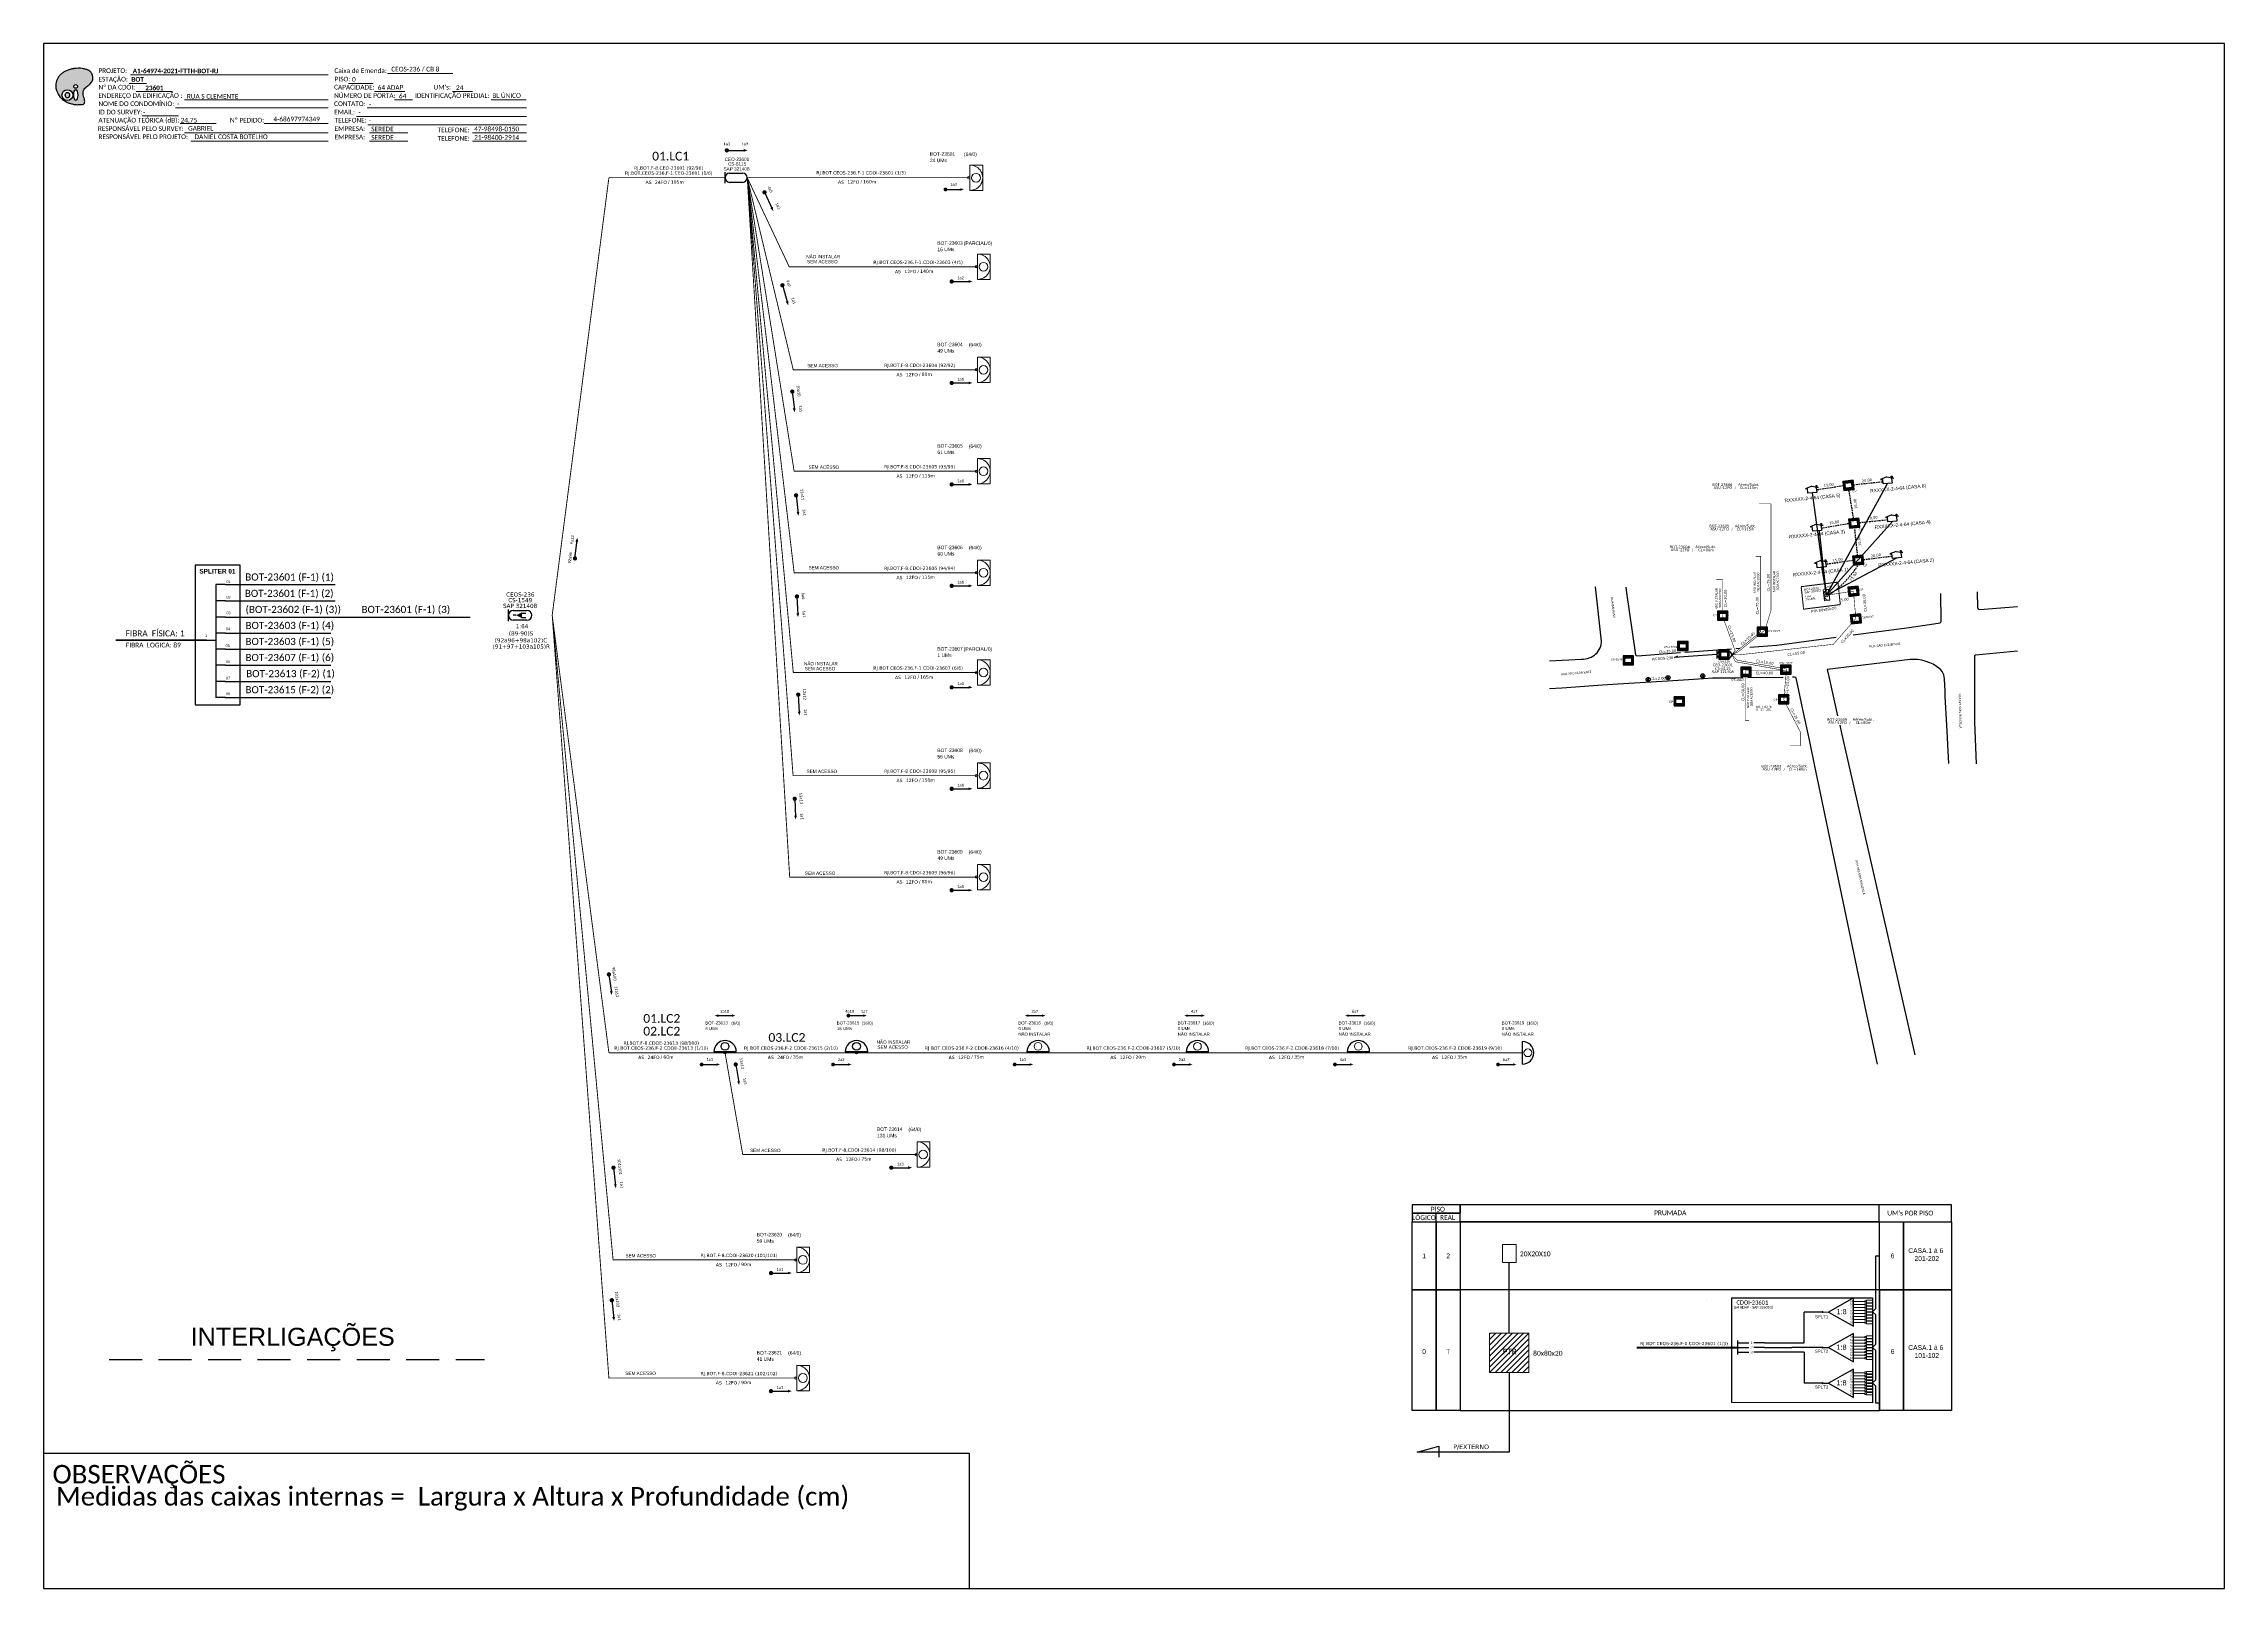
# Paper-space layout 'CDOI-23601' of a CAD drawing. Header units: metres, sheet in millimetres. Extents: x 1651 to 2489, y 1140 to 1734.
import ezdxf
from ezdxf.enums import TextEntityAlignment as Align

# ---------------------------------------------------------------- set-up
doc = ezdxf.new("R2010")
doc.units = ezdxf.units.M
doc.header["$LTSCALE"] = 0.5
doc.header["$PDMODE"] = 33
doc.header["$PDSIZE"] = 1e-05
doc.linetypes.add('DASHED', pattern=[19.05, 12.7, -6.35])
doc.linetypes.add('HIDDEN', pattern=[0.375, 0.25, -0.125])
for name, color, linetype in [('10.1-Caixas Subterrâneas', 5, 'Continuous'), ('20.4-CEOS', 1, 'Continuous'), ('20.5-CEO', 1, 'Continuous'), ('CAP a instalar', 1, 'Continuous'), ('celulas gpon', 7, 'Continuous'), ('cerco área', 2, 'Continuous'), ('DROP DE CLIENTE', 140, 'Continuous'), ('label_cabos', 7, 'Continuous'), ('locais', 7, 'Continuous'), ('locais legendas', 7, 'Continuous'), ('QUADRA', 7, 'Continuous'), ('Segmento de Logradouro Texto', 238, 'Continuous'), ('SETA', 7, 'Continuous'), ('surveys', 7, 'Continuous'), ('surveys legendas', 7, 'Continuous')]:
    doc.layers.add(name, color=color, linetype=linetype)
for name, color, linetype, lineweight in [("20.0-LEGENDA DOS CDO'S", 1, 'Continuous', 0), ('20.1-CDO_INTERIOR', 1, 'Continuous', 0), ('20.2-CDO_POSTE', 1, 'Continuous', 5), ('40.1-ETIQUETAS', 1, 'Continuous', 20), ('Segmento Logradouro Texto', 238, 'Continuous', 0)]:
    doc.layers.add(name, color=color, linetype=linetype, lineweight=lineweight)
doc.styles.add('ARIAL', font='arial.ttf')
doc.styles.add('DIGICADE', font='arial.ttf')
doc.styles.add('MtXpl_Calibri', font='calibri.ttf')
doc.styles.add('siredit', font='verdana.ttf')
doc.styles.get("Standard").update_dxf_attribs({"font": 'arial.ttf'})
doc.styles.add('WMF-Calibri0', font='calibri.ttf')
doc.styles.add('WMF-Calibri1', font='calibrib.ttf')
doc.linetypes.add('FENCELINE1', pattern='A,0.25,-0.1,[133,ltypeshp.shx,S=0.1,R=0,X=-0.1,Y=0],-0.1,1', length=1.45)

# ---------------------------------------------------------------- blocks, each defined once
blk = doc.blocks.new('*X1')
at = {"color": 0, "linetype": 'Continuous'}
for p, q in [((-1.25, 0.34099), (-0.49099, 1.1)), ((-1.25, 0.517767), (-0.667767, 1.1)), ((-1.25, 0.694544), (-0.844544, 1.1)), ((-1.25, 0.87132), (-1.02132, 1.1)), ((-1.25, 1.048097), (-1.198097, 1.1)), ((-1.25, 0.164214), (-0.8035, 0.610714)), ((-1.25, -0.012563), (-0.8035, 0.433937)), ((-1.25, -0.18934), (-0.8035, 0.25716)), ((-1.25, -0.366117), (-0.8035, 0.080383)), ((-0.789214, 0.625), (-0.314214, 1.1)), ((-0.612437, 0.625), (-0.137437, 1.1)), ((-0.43566, 0.625), (0.03934, 1.1)), ((-0.258883, 0.625), (0.216117, 1.1)), ((-0.082107, 0.625), (0.392893, 1.1)), ((0.09467, 0.625), (0.56967, 1.1)), ((0.271447, 0.625), (0.746447, 1.1)), ((0.448223, 0.625), (0.923223, 1.1)), ((0.625, 0.625), (1.1, 1.1)), ((0.801777, 0.625), (1.25, 1.073223)), ((0.8035, 0.449947), (1.25, 0.896447)), ((0.8035, 0.27317), (1.25, 0.71967)), ((0.8035, 0.096393), (1.25, 0.542893)), ((0.8035, -0.080383), (1.25, 0.366117)), ((0.8035, -0.25716), (1.25, 0.18934)), ((0.8035, -0.433937), (1.25, 0.012563)), ((-1.25, -0.542893), (-0.8035, -0.096393)), ((-1.25, -0.71967), (-0.8035, -0.27317)), ((-1.25, -0.896447), (-0.8035, -0.449947)), ((-1.25, -1.073223), (-0.801777, -0.625)), ((-1.1, -1.1), (-0.625, -0.625)), ((-0.923223, -1.1), (-0.448223, -0.625)), ((-0.746447, -1.1), (-0.271447, -0.625)), ((-0.56967, -1.1), (-0.09467, -0.625)), ((-0.392893, -1.1), (0.082107, -0.625)), ((-0.216117, -1.1), (0.258883, -0.625)), ((-0.03934, -1.1), (0.43566, -0.625)), ((0.137437, -1.1), (0.612437, -0.625)), ((0.314214, -1.1), (0.789214, -0.625)), ((0.49099, -1.1), (1.25, -0.34099)), ((0.667767, -1.1), (1.25, -0.517767)), ((0.8035, -0.610714), (1.25, -0.164214)), ((0.844544, -1.1), (1.25, -0.694544)), ((1.02132, -1.1), (1.25, -0.87132)), ((1.198097, -1.1), (1.25, -1.048097))]:
    blk.add_line(p, q, dxfattribs=at)
blk = doc.blocks.new('MANHOLE_MQ')
at = {"color": 0, "linetype": 'Continuous'}
for p, q in [((0.0000062, 0.0000057), (-0.0000063, 0.0000057)), ((-0.0000063, 0.0000057), (-0.0000063, -0.0000053)), ((-0.000004, 0.0000033), (0.000004, 0.0000033)), ((-0.000004, -0.0000029), (-0.000004, 0.0000033)), ((0.000004, 0.0000033), (0.000004, -0.0000029)), ((0.0000062, -0.0000053), (0.0000062, 0.0000057)), ((-0.0000063, -0.0000053), (0.0000062, -0.0000053)), ((0.000004, -0.0000029), (-0.000004, -0.0000029)), ((0.000004, -0.0000029), (0.000004, -0.0000029))]:
    blk.add_line(p, q, dxfattribs=at)
at = {"color": 0, "linetype": 'Continuous', "xscale": 5e-06, "yscale": 5e-06, "zscale": 1e-05}
blk.add_blockref('*X1', (0, 0.0000002), dxfattribs=at)
blk = doc.blocks.new('POLE_POLE')
at = {"color": 1}
for p, q in [((-0.0000031, 0.0000069), (0.0000027, 0.0000015)), ((0.0000025, 0.0000071), (-0.0000029, 0.0000013))]:
    blk.add_line(p, q, dxfattribs=at)
blk.add_circle((-0.0000002, 0.0000042), 0.00000396, dxfattribs=at)
blk = doc.blocks.new('LEGENDA DOS CABOS')
at = {"layer": 'label_cabos', "color": 0, "style": 'siredit'}
for tag, p in [('TIPO_CABO', (2.74, 0.52)), ('ID', (4.24, 1.63)), ('CABO', (6.16, 0.47)), ('/', (9.19, 0.47)), ('METROS', (14.36, 0.47)), ('XX', (14.31, 1.67))]:
    blk.add_attdef(tag, text='', height=1, rotation=359.69001, dxfattribs=at).set_placement(p, align=Align.MIDDLE_CENTER)
blk = doc.blocks.new('OI')
h = blk.add_hatch(color=40)
edge = h.paths.add_edge_path()
edge.add_spline(control_points=[(4.35, -0.67), (3.92, -0.99), (3.26, -1.5), (2.81, -2.59), (2.9, -3.5), (3.06, -4.27), (3.31, -4.85), (3.37, -5.39), (3.4, -5.88), (3.2, -6.4), (2.54, -6.61), (1.65, -6.63), (0.55, -6.67), (-0.56, -6.42), (-1.61, -6.14), (-2.77, -5.61), (-3.92, -4.77), (-4.89, -3.7), (-5.34, -2.65), (-5.6, -1.94), (-5.85, -0.96), (-5.71, 0.47), (-5.1, 2.02), (-4.14, 3.02), (-3.3, 3.61), (-2.37, 4.16), (-1.36, 4.44), (-0.56, 4.7), (0.79, 4.85), (2.24, 4.97), (3.79, 4.57), (4.67, 4.21), (5.44, 3.65), (5.76, 2.99), (6.03, 2.21), (6.01, 1.46), (5.72, 0.64), (5.31, 0.08), (4.88, -0.38), (4.51, -0.55), (4.35, -0.67)], knot_values=[0, 0, 0, 0, 1.60434, 2.417191, 3.427595, 4.282808, 4.776746, 5.304182, 5.888771, 6.258406, 6.858137, 7.79129, 8.986195, 10.124242, 11.187857, 12.242908, 13.953784, 15.414161, 16.515391, 17.349188, 17.675853, 19.552021, 21.515531, 22.568638, 23.63245, 24.621084, 25.782718, 26.745347, 27.142653, 29.870543, 31.004649, 31.921532, 32.709589, 33.801391, 34.042471, 35.192333, 35.971461, 36.628871, 37.254359, 37.836911, 37.836911, 37.836911, 37.836911], degree=3, periodic=0)
h.paths.add_polyline_path([(1.13, -0.87, -1), (-0.04, -0.87, -1)], flags=16)
edge = h.paths.add_edge_path(flags=16)
edge.add_ellipse((0.56, -3.59), major_axis=(-0.02, 1.71), ratio=0.361305, start_angle=0, end_angle=360)
h.paths.add_polyline_path([(-0.36, -3.62, -1), (-3.8, -3.62, -1)], flags=16)
edge = h.paths.add_edge_path(flags=0)
edge.add_ellipse((-2.08, -3.62), major_axis=(0, 0.885), ratio=0.758294, start_angle=0, end_angle=360)
at = {"color": 40}
for centre, radius in [((-2.08, -3.62), 1.72), ((0.54, -0.87), 0.587)]:
    blk.add_circle(centre, radius, dxfattribs=at)
blk.add_ellipse((-2.08, -3.62), major_axis=(0, 0.885), ratio=0.758294, start_param=-3.141592653589792, end_param=3.141592653589792, dxfattribs=at)
blk.add_ellipse((0.56, -3.59), major_axis=(-0.02, 1.71), ratio=0.361305, dxfattribs=at)
at = {"color": 40, "start_tangent": (-0.800898, -0.598801), "end_tangent": (-0.800898, -0.598801)}
blk.add_spline([(4.35, -0.67), (3.2, -1.78), (2.9, -2.54), (2.92, -3.55), (3.12, -4.38), (3.28, -4.85), (3.37, -5.37), (3.35, -5.95), (3.2, -6.29), (2.66, -6.55), (1.73, -6.63), (0.54, -6.62), (-0.58, -6.41), (-1.6, -6.11), (-2.56, -5.67), (-3.95, -4.67), (-4.89, -3.56), (-5.37, -2.56), (-5.64, -1.78), (-5.72, -1.46), (-5.63, 0.42), (-4.84, 2.22), (-4.13, 2.99), (-3.27, 3.62), (-2.4, 4.09), (-1.3, 4.47), (-0.37, 4.72), (0.02, 4.77), (2.75, 4.8), (3.85, 4.53), (4.69, 4.16), (5.31, 3.68), (5.85, 2.73), (5.93, 2.5), (5.94, 1.35), (5.67, 0.62), (5.29, 0.08), (4.84, -0.36), (4.35, -0.67)], degree=3, dxfattribs=at)
blk = doc.blocks.new('SURVEY_SURVEY')
for p, q in [((0.0000086, 0.0000127), (-0.000004, 0.000009)), ((-0.000004, 0.000009), (0, 0.000009)), ((0, 0), (0, 0.000009)), ((0.0000086, 0.0000127), (0.0000212, 0.000009)), ((0.0000171, 0.0000132), (0.0000184, 0.0000132)), ((0.0000171, 0.0000103), (0.0000171, 0.0000132)), ((0.0000212, 0.000009), (0.0000172, 0.000009)), ((0.0000172, 0.000009), (0.0000172, 0)), ((0.0000184, 0.0000132), (0.0000184, 0.0000099)), ((0.0000172, 0), (0, 0))]:
    blk.add_line(p, q)
blk = doc.blocks.new('CEOS_RP_CT_DRT')
at = {"layer": '20.4-CEOS', "color": 0}
for p, q in [((-4.54, 1.19), (-1.19, 1.19)), ((-1.19, -1.19), (-4.54, -1.19))]:
    blk.add_line(p, q, dxfattribs=at)
for points in [[(-5.73, -1.43), (-5.73, 1.44)], [(-3.79, 0), (-4.59, 0)], [(-2.47, 0.48), (-1.45, 0.48)], [(-2.47, -0.52), (-1.45, -0.52)]]:
    blk.add_lwpolyline(points, dxfattribs=at)
blk.add_lwpolyline([(-3.79, 0, 0, 1.47, 0), (-2.41, 0, 1.47, 1.47, 0)], format="xyseb", dxfattribs=at)
for centre, start, end in [((-4.54, 0), 90, 270), ((-1.19, 0), 270, 90)]:
    blk.add_arc(centre, 1.19, start, end, dxfattribs=at)
at = {"layer": '20.4-CEOS', "color": 7, "style": 'siredit'}
for tag, p in [('Nº_DA_CEOS', (-2.86, 5.6)), ('LOCAL', (-2.86, 4.24)), ('SAP', (-2.86, 2.78)), ('RACIO_SPLITAGEM', (-2.86, -1.88)), ('FIBRAS_SPLITTER', (-2.86, -3.58)), ('FIBRAS_TOP_C', (-2.86, -5.08)), ('RESERVA_FINAIS', (-2.86, -6.39))]:
    blk.add_attdef(tag, text='', height=1.01, dxfattribs=at).set_placement(p, align=Align.TOP_CENTER)
blk = doc.blocks.new('ETIQUETA_RS5F')
at = {"layer": '40.1-ETIQUETAS', "color": 0, "style": 'siredit'}
blk.add_text('/', height=1.5, dxfattribs=at).set_placement((1.58, -1.95), align=Align.MIDDLE_RIGHT)
for tag, p in [('ETIQUETA_R_SECUNDARIA', (1.21, 2.1)), ('ETIQUETA_R_PRIMARIA', (1.21, 4.1)), ('F_ATIVAS/F_MORTAS', (1.14, -4.24))]:
    blk.add_attdef(tag, text='', height=1.5, dxfattribs=at).set_placement(p, align=Align.MIDDLE_CENTER)
for tag, p in [('TIPO_CABO', (-6.58, -2.12)), ('CAP_CABO', (0.4, -2.09))]:
    blk.add_attdef(tag, text='', height=1.5, dxfattribs=at).set_placement(p, align=Align.MIDDLE_RIGHT)
for tag, p in [('FUSÃO_1', (0.85, -8.39)), ('FUSÃO_2', (0.85, -10.6)), ('FUSÃO_3', (0.85, -12.93)), ('FUSÃO_4', (0.85, -15.14)), ('FUSÃO_5', (0.85, -17.16))]:
    blk.add_attdef(tag, text='', height=1.5, dxfattribs=at).set_placement(p, align=Align.CENTER)
blk.add_attdef('METROS', text='', height=1.5, dxfattribs=at).set_placement((2.14, -1.95), align=Align.MIDDLE_LEFT)
blk = doc.blocks.new('CDOE-TEXTO PADRÃO')
at = {"layer": "20.0-LEGENDA DOS CDO'S", "color": 0, "style": 'ARIAL'}
for tag, p in [('CDO_N', (0.5, 7.4)), ('CORDOALHA', (0.5, 4.3)), ('SAP', (0.5, 1.7)), ('SPLITER_1', (0.6, -0.9)), ('SPLITER_2', (0.6, -3.5)), ('(XX-XX_F)S', (0.5, -8.3)), ('(XX-XX_L)S', (0.5, -10.8)), ('UMS', (0.5, -13.1))]:
    blk.add_attdef(tag, p, '', height=1.7, rotation=0.118, dxfattribs=at)
blk.add_attdef('FIBRAS_UTILIZADAS', text='', height=1.7, rotation=0.118, dxfattribs=at).set_placement((19.8, 7.4), align=Align.CENTER)
blk = doc.blocks.new('A$C415C251F')
at = {"color": 3}
blk.add_point((0, 0), dxfattribs=at)
blk = doc.blocks.new('LEG_CDOIA8_C-SPLT_ESQ')
at = {"color": 3, "extrusion": (0, 0, -1), "xscale": -1, "zscale": -1}
blk.add_blockref('A$C415C251F', (0, 0), dxfattribs=at)
at = {"color": 1, "style": 'WMF-Calibri0', "flags": 4}
blk.add_attdef('MODELO', text='', height=1.5, dxfattribs=at).set_placement((22.5, -4.5), align=Align.CENTER)
blk.add_attdef('CDO', (21.4, -2.6), '', height=2, dxfattribs=at)
at = {"style": 'ARIAL', "flags": 4}
blk.add_attdef('SPLITAGEM', text='', height=1.5, dxfattribs=at).set_placement((18.6, -12.6), align=Align.CENTER)
blk = doc.blocks.new('SPLT_1-8_SC-APC')
at = {"color": 1, "lineweight": 0}
blk.add_lwpolyline([(-17.04, -7.55), (-19.26, -7.55)], dxfattribs=at)
at = {"color": 1}
blk.add_lwpolyline([(-7.37, -2.1), (-17.04, -7.55), (-7.37, -13), (-7.37, -2.1)], dxfattribs=at)
at = {"color": 3, "lineweight": 0}
for points in [[(-2.99, -3.51), (-7.37, -3.51)], [(-7.37, -4.66), (-2.99, -4.66)], [(-7.37, -5.82), (-2.99, -5.82)], [(-7.37, -6.97), (-2.99, -6.97)], [(-7.37, -8.12), (-2.99, -8.12)], [(-2.41, -3.02), (-2.41, -4)], [(-2.41, -3.02), (0, -3.02)], [(-2.41, -4), (0, -4)], [(-2.41, -4.17), (-2.41, -5.16)], [(-2.41, -4.17), (0, -4.17)], [(-2.41, -5.16), (0, -5.16)], [(-2.41, -5.32), (-2.41, -6.31)], [(-2.41, -5.32), (0, -5.32)], [(-2.41, -6.31), (0, -6.31)], [(-2.41, -6.48), (-2.41, -7.46)], [(-2.41, -6.48), (0, -6.48)], [(-2.41, -7.46), (0, -7.46)], [(-2.41, -7.63), (-2.41, -8.62)], [(-2.41, -7.63), (0, -7.63)], [(-7.37, -9.28), (-2.99, -9.28)], [(-7.37, -10.43), (-2.99, -10.43)], [(-7.37, -11.58), (-2.99, -11.58)], [(-2.41, -8.62), (0, -8.62)], [(-2.41, -8.78), (-2.41, -9.77)], [(-2.41, -8.78), (0, -8.78)], [(-2.41, -9.77), (0, -9.77)], [(-2.41, -9.94), (-2.41, -10.92)], [(-2.41, -9.94), (0, -9.94)], [(-2.41, -10.92), (0, -10.92)], [(-2.41, -11.09), (-2.41, -12.08)], [(-2.41, -11.09), (0, -11.09)], [(-2.41, -12.08), (0, -12.08)]]:
    blk.add_lwpolyline(points, dxfattribs=at)
for points in [[(-2.99, -3.22), (-2.41, -3.22), (-2.41, -3.8), (-2.99, -3.8)], [(-2.99, -4.38), (-2.41, -4.38), (-2.41, -4.95), (-2.99, -4.95)], [(-2.99, -5.53), (-2.41, -5.53), (-2.41, -6.1), (-2.99, -6.1)], [(-2.99, -6.68), (-2.41, -6.68), (-2.41, -7.26), (-2.99, -7.26)], [(-2.99, -7.84), (-2.41, -7.84), (-2.41, -8.41), (-2.99, -8.41)], [(-2.99, -8.99), (-2.41, -8.99), (-2.41, -9.56), (-2.99, -9.56)], [(-2.99, -10.14), (-2.41, -10.14), (-2.41, -10.72), (-2.99, -10.72)], [(-2.99, -11.3), (-2.41, -11.3), (-2.41, -11.87), (-2.99, -11.87)]]:
    blk.add_lwpolyline(points, close=True, dxfattribs=at)
at = {"color": 1, "style": 'ARIAL'}
for s, height, p in [('1:8', 2, (-13.91, -8.4)), ('S1', 0.75, (-8.74, -3.78)), ('S2', 0.75, (-8.74, -4.97)), ('S3', 0.75, (-8.74, -6.18)), ('S4', 0.75, (-8.74, -7.36)), ('S5', 0.75, (-8.74, -8.57)), ('S6', 0.75, (-8.74, -9.69)), ('S7', 0.75, (-8.74, -10.78)), ('S8', 0.75, (-8.74, -11.9))]:
    blk.add_text(s, height=height, dxfattribs=at).set_placement(p)
blk = doc.blocks.new('SPLITTER_')
blk.add_point((0, 0))
at = {"style": 'ARIAL', "flags": 4}
blk.add_attdef('SPLT', (0, -3.3), '', height=1.5, dxfattribs=at)

psp = doc.layouts.new('CDOI-23601')

# ---------------------------------------------------------------- hatches: boundary and pattern name
h = psp.add_hatch(color=3)
h.dxf.hatch_style = 1
edge = h.paths.add_edge_path()
edge.add_arc((2334.89, 1246.61), 0.205, 0, 360)
h = psp.add_hatch()
h.set_pattern_fill('ANSI31', color=1, scale=12, style=0)
h.set_pattern_definition([(45, (1473.23, 761.1897), (-1.0606602, 1.0606602), [])])
h.paths.add_polyline_path([(2221.99, 1238.46), (2206.82, 1238.46), (2206.82, 1223.31), (2221.99, 1223.31)])
h.paths.add_polyline_path([(2211.54, 1229.4), (2218.06, 1229.4), (2218.06, 1233.35), (2211.54, 1233.35)], flags=9)
h = psp.add_hatch(color=3)
h.dxf.hatch_style = 1
edge = h.paths.add_edge_path()
edge.add_arc((2334.89, 1232.92), 0.205, 0, 360)
h = psp.add_hatch(color=3)
h.dxf.hatch_style = 1
edge = h.paths.add_edge_path()
edge.add_arc((2334.89, 1219.24), 0.205, 0, 360)

# ---------------------------------------------------------------- linework, layer by layer
at = {"color": 7, "linetype": 'Continuous'}
for p, q in [((1717.09, 1526.32, 2), (1717.09, 1482.93, 2)), ((1720.61, 1526.32, 2), (1717.09, 1526.32, 2)), ((1720.78, 1520.04, 2), (1717.09, 1520.04, 2)), ((1720.78, 1513.84, 2), (1717.09, 1513.84, 2)), ((1713.44, 1504.89, 2), (1717.07, 1504.89, 2)), ((1720.78, 1507.62, 2), (1717.09, 1507.62, 2)), ((1720.78, 1501.46, 2), (1717.09, 1501.46, 2)), ((1720.78, 1495.29, 2), (1717.09, 1495.29, 2)), ((1720.78, 1489.11, 2), (1717.09, 1489.11, 2)), ((1720.78, 1482.93, 2), (1717.09, 1482.93, 2))]:
    psp.add_line(p, q, dxfattribs=at)
at = {"color": 10, "linetype": 'Continuous'}
for p, q in [((1720.61, 1526.32, 2), (1762.94, 1526.32, 2)), ((1720.61, 1520.04, 2), (1762.99, 1520.04, 2)), ((1720.61, 1513.84, 2), (1814.89, 1513.84, 2)), ((1720.61, 1507.62, 2), (1761.32, 1507.62, 2)), ((1720.61, 1501.46, 2), (1761.32, 1501.46, 2)), ((1720.61, 1495.29, 2), (1761.32, 1495.29, 2)), ((1720.61, 1489.11, 2), (1761.32, 1489.11, 2)), ((1720.61, 1482.93, 2), (1761.32, 1482.93, 2))]:
    psp.add_line(p, q, dxfattribs=at)
at = {"color": 1, "linetype": 'Continuous', "lineweight": 60}
psp.add_line((1713.44, 1504.89, 2), (1678.64, 1504.89, 2), dxfattribs=at)
at = {"color": 8}
for p, q in [((2219.51, 1341.97, 2), (2219.51, 1350.61, 2)), ((2037.54, 1346.69, 2), (2028.9, 1346.69, 2)), ((2098.83, 1346.69, 2), (2090.19, 1346.69, 2)), ((2160.72, 1346.69, 2), (2152.08, 1346.69, 2))]:
    psp.add_line(p, q, dxfattribs=at)
at = {"color": 0}
for p, q in [((2356.72, 1281.28), (2195.56, 1281.28)), ((2356.72, 1281.28), (2195.56, 1281.28)), ((2356.72, 1255.08), (2195.56, 1255.08)), ((2356.72, 1255.08), (2356.72, 1208.8)), ((2195.56, 1208.8), (2356.72, 1208.8))]:
    psp.add_line(p, q, dxfattribs=at)
at = {"color": 4, "linetype": 'DASHED', "ltscale": 2}
psp.add_line((1675.98, 1228.3), (1820.4, 1228.3), dxfattribs=at)
for points in [[(1650.84, 1140.34), (2489.4, 1140.34), (2489.4, 1734.34), (1650.84, 1734.34), (1650.84, 1140.34)], [(2229.85, 1497.04), (2242.21, 1497.7), (2242.96, 1497.69), (2243.71, 1497.76), (2244.46, 1497.91), (2245.17, 1498.12), (2245.87, 1498.4), (2246.52, 1498.75), (2247.14, 1499.16), (2247.71, 1499.63), (2248.22, 1500.14), (2248.66, 1500.71), (2249.05, 1501.31), (2249.36, 1501.95), (2249.59, 1502.62), (2249.76, 1503.31), (2249.84, 1504), (2249.85, 1504.61), (2247.54, 1525.41)], [(2186.3, 1281.28), (2186.3, 1284.57)], [(2195.56, 1281.28), (2384.49, 1281.28), (2384.49, 1287.86), (2195.56, 1287.86), (2195.56, 1287.86), (2195.56, 1284.57)], [(2356.71, 1281.28), (2356.71, 1287.86)], [(1650.84, 1192.33), (2006.78, 1192.33)]]:
    psp.add_lwpolyline(points)
at = {"color": 7, "lineweight": 0}
for points in [[(1684.31, 1722.29), (1760.28, 1722.29)], [(1768.08, 1719.06), (1777.56, 1719.06)], [(1783.12, 1722.79), (1808.25, 1722.79)], [(1683.79, 1719.02), (1690.34, 1719.02)], [(1686.45, 1715.95), (1700.4, 1715.95)], [(1705.02, 1712.71), (1760.28, 1712.71)], [(1778.13, 1715.95), (1789.74, 1715.95)], [(1785.71, 1712.71), (1792.66, 1712.71)], [(1808.07, 1715.95), (1815.73, 1715.95)], [(1822.88, 1712.71), (1836.44, 1712.71)], [(1688.77, 1706.53), (1702.72, 1706.53)], [(1701.61, 1709.6), (1760.28, 1709.6)], [(1703.31, 1703.56), (1717.25, 1703.56)], [(1735.64, 1703.57), (1760.14, 1703.57)], [(1736.14, 1703.58), (1760.29, 1703.58)], [(1771.2, 1706.36), (1836.47, 1706.36)], [(1775.24, 1709.6), (1836.47, 1709.6)], [(1775.49, 1703.12), (1836.47, 1703.12)], [(1705.02, 1700.01), (1760.28, 1700.01)], [(1707.51, 1696.77), (1760.28, 1696.77)], [(1776.1, 1700.01), (1790.9, 1700.01)], [(1776.1, 1696.77), (1790.9, 1696.77)], [(1815.7, 1700.01), (1836.47, 1700.01)], [(1815.7, 1696.77), (1836.47, 1696.77)]]:
    psp.add_lwpolyline(points, dxfattribs=at)
at = {"const_width": 0.82}
for points, elevation in [([(1913.14, 1693.28, -1), (1913.96, 1693.28, -1)], 0.55), ([(1927.87, 1677.53, -1), (1928.22, 1676.79, -1)], 0.55), ([(1999.59, 1642.87, 1), (2000.41, 1642.87, 1)], 2), ([(1934.81, 1641.81, -1), (1935.04, 1641.02, -1)], 0.55), ([(1999.59, 1603.85, 1), (2000.41, 1603.85, 1)], 2), ([(1938.67, 1600.94, -1), (1938.76, 1600.13, -1)], 0.55), ([(1940.13, 1561.06, -1), (1940.22, 1560.24, -1)], 0.55), ([(1999.59, 1564.84, 1), (2000.41, 1564.84, 1)], 2), ([(1855.12, 1535.98, 1), (1855.21, 1536.79, 1)], 2), ([(1999.59, 1525.83, 1), (2000.41, 1525.83, 1)], 2), ([(1940.49, 1522.17, -1), (1940.53, 1521.35, -1)], 0.55), ([(1941, 1484.41, -1), (1941.05, 1483.59, -1)], 0.55), ([(1999.59, 1486.81, 1), (2000.41, 1486.81, 1)], 2), ([(1939.63, 1444.38, -1), (1939.67, 1443.56, -1)], 0.55), ([(1999.59, 1447.8, 1), (2000.41, 1447.8, 1)], 2), ([(1999.59, 1408.78, 1), (2000.41, 1408.78, 1)], 2), ([(1868.16, 1376.83, -1), (1868.27, 1376.01, -1)], 2), ([(1916.9, 1342.19, -1), (1917.04, 1341.39, -1)], 2), ([(1869.9, 1302.53, -1), (1869.99, 1301.71, -1)], 2), ([(1976.38, 1302.11, 1), (1977.2, 1302.11, 1)], 2), ([(1930.13, 1261.58, 1), (1930.95, 1261.58, 1)], 2), ([(1869.29, 1251.56, -1), (1869.38, 1250.74, -1)], 2), ([(1930.13, 1216.17, 1), (1930.95, 1216.17, 1)], 2)]:
    psp.add_lwpolyline(points, format="xyb", close=True, dxfattribs=dict(at, elevation=elevation))
at = {"elevation": 2}
for points in [[(1997.26, 1678.27, 0.727, 0.727, 1), (1997.99, 1678.27, 0.727, 0.727, 1)], [(1959.92, 1360.56, 0.727, 0.727, 1), (1960.65, 1360.56, 0.727, 0.727, 1)], [(1903.49, 1341.78, 0.727, 0.727, 1), (1904.22, 1341.78, 0.727, 0.727, 1)], [(1954.05, 1341.78, 0.727, 0.727, 1), (1954.77, 1341.78, 0.727, 0.727, 1)], [(2023.86, 1341.78, 0.727, 0.727, 1), (2024.59, 1341.78, 0.727, 0.727, 1)], [(2085.15, 1341.78, 0.727, 0.727, 1), (2085.87, 1341.78, 0.727, 0.727, 1)], [(2147.04, 1341.78, 0.727, 0.727, 1), (2147.77, 1341.78, 0.727, 0.727, 1)], [(2209.75, 1341.78, 0.727, 0.727, 1), (2210.47, 1341.78, 0.727, 0.727, 1)]]:
    psp.add_lwpolyline(points, format="xyseb", close=True, dxfattribs=at)
at = {"color": 4, "linetype": 'DASHED', "ltscale": 0.1}
for points in [[(2342.86, 1564.27), (2332.59, 1562.67)], [(2346.84, 1551.7), (2346.84, 1551.7), (2345.02, 1562.72), (2345.02, 1562.72)], [(2346.83, 1564.74), (2358.11, 1565.89)], [(2345.04, 1549.74), (2334.46, 1547.93)], [(2348.4, 1537.41), (2347.22, 1548.21)], [(2349.01, 1550.17), (2359.96, 1551.3)], [(2346.59, 1535.55), (2336.15, 1534.06)], [(2350.57, 1535.94), (2361.67, 1537.29)]]:
    psp.add_lwpolyline(points, dxfattribs=at)
at = {"color": 7, "elevation": 2}
psp.add_lwpolyline([(1709.12, 1480.11), (1726.4, 1480.11), (1726.4, 1533.76), (1709.12, 1533.76)], close=True, dxfattribs=at)
for points in [[(2177.04, 1284.57), (2195.56, 1284.57), (2195.56, 1287.86), (2177.04, 1287.86)], [(2177.04, 1281.28), (2195.56, 1281.28), (2195.56, 1284.57), (2177.04, 1284.57)]]:
    psp.add_lwpolyline(points, close=True)
at = {"color": 0}
for points in [[(2177.04, 1281.28), (2186.3, 1281.28), (2186.3, 1255.08), (2177.04, 1255.08)], [(2186.3, 1281.28), (2195.56, 1281.28), (2195.56, 1255.08), (2186.3, 1255.08)], [(2356.72, 1281.28), (2365.98, 1281.28), (2365.98, 1255.08), (2356.72, 1255.08)], [(2365.98, 1281.28), (2384.49, 1281.28), (2384.49, 1255.08), (2365.98, 1255.08)], [(2177.04, 1255.08), (2186.3, 1255.08), (2186.3, 1208.8), (2177.04, 1208.8)], [(2186.3, 1255.08), (2195.56, 1255.08), (2195.56, 1208.8), (2186.3, 1208.8)], [(2356.72, 1255.08), (2365.98, 1255.08), (2365.98, 1208.8), (2356.72, 1208.8)], [(2365.98, 1255.08), (2384.49, 1255.08), (2384.49, 1208.8), (2365.98, 1208.8)]]:
    psp.add_lwpolyline(points, close=True, dxfattribs=at)
at = {"lineweight": 0}
psp.add_lwpolyline([(2211.76, 1272.53), (2217.05, 1272.53), (2217.05, 1265.63), (2211.76, 1265.63)], close=True, dxfattribs=at)
at = {"color": 3}
for points in [[(2355.4, 1245.48), (2354.15, 1246.69), (2355.4, 1247.9), (2355.4, 1247.9), (2355.4, 1268.18), (2356.72, 1268.18)], [(2214.4, 1238.49), (2214.4, 1265.63)], [(2334.89, 1246.61), (2327.84, 1246.61)], [(2327.84, 1234.73), (2327.84, 1246.61)], [(2355.4, 1224.81), (2355.4, 1224.81), (2355.4, 1231.8), (2354.15, 1233.01), (2355.4, 1234.21), (2355.4, 1234.21), (2355.4, 1245.48), (2355.4, 1245.48)], [(2302.34, 1234.73), (2306.59, 1234.73), (2306.59, 1234.73)], [(2312.61, 1234.73), (2308.46, 1234.73)], [(2312.61, 1234.73), (2327.84, 1234.73)], [(2356.72, 1211.6), (2355.4, 1211.59), (2355.4, 1218.12), (2354.15, 1219.32), (2355.4, 1220.53), (2355.4, 1220.53), (2355.4, 1224.81), (2355.4, 1224.81)]]:
    psp.add_lwpolyline(points, dxfattribs=at)
at = {"color": 1}
psp.add_lwpolyline([(2299.96, 1252.06), (2354.15, 1252.01), (2354.15, 1211.71), (2299.96, 1211.76)], close=True, dxfattribs=at)
at = {"color": 1, "lineweight": 0}
psp.add_lwpolyline([(2206.82, 1238.49), (2221.99, 1238.49), (2221.99, 1223.31), (2206.82, 1223.31)], close=True, dxfattribs=at)
at = {"color": 1, "const_width": 0.8}
psp.add_lwpolyline([(2302.34, 1232.92), (2263.39, 1232.92), (2263.39, 1232.92), (2263.39, 1232.92)], dxfattribs=at)
at = {"color": 1}
for points in [[(2302.34, 1230.22), (2302.34, 1235.63)], [(2334.89, 1232.92), (2337.11, 1232.92)], [(2346.78, 1238.37), (2337.11, 1232.92), (2346.78, 1227.48), (2346.78, 1238.37)], [(2346.78, 1224.69), (2337.11, 1219.24), (2346.78, 1213.79), (2346.78, 1224.69)], [(2214.4, 1223.31), (2214.4, 1192.73), (2178.96, 1192.73), (2187.33, 1195.02), (2187.33, 1190.79)], [(2334.89, 1219.24), (2337.11, 1219.24)]]:
    psp.add_lwpolyline(points, dxfattribs=at)
at = {"color": 2}
for points in [[(2302.34, 1232.92), (2306.59, 1232.92), (2306.59, 1232.92)], [(2312.61, 1232.92), (2308.46, 1232.92)], [(2312.61, 1232.92), (2323.07, 1232.92)], [(2334.89, 1232.92), (2323.07, 1232.92)]]:
    psp.add_lwpolyline(points, dxfattribs=at)
at = {"color": 3, "lineweight": 0}
for points in [[(2351.15, 1236.96), (2346.78, 1236.96)], [(2346.78, 1235.81), (2351.15, 1235.81)], [(2346.78, 1234.65), (2351.15, 1234.65)], [(2346.78, 1233.5), (2351.15, 1233.5)], [(2351.73, 1237.45), (2351.73, 1236.47)], [(2351.73, 1237.45), (2354.15, 1237.45)], [(2351.73, 1236.47), (2354.15, 1236.47)], [(2351.73, 1236.3), (2351.73, 1235.31)], [(2351.73, 1236.3), (2354.15, 1236.3)], [(2351.73, 1235.31), (2354.15, 1235.31)], [(2351.73, 1235.15), (2351.73, 1234.16)], [(2351.73, 1235.15), (2354.15, 1235.15)], [(2351.73, 1234.16), (2354.15, 1234.16)], [(2351.73, 1233.99), (2351.73, 1233.01)], [(2351.73, 1233.99), (2354.15, 1233.99)], [(2351.73, 1233.01), (2354.15, 1233.01)], [(2351.73, 1232.84), (2351.73, 1231.85)], [(2351.73, 1232.84), (2354.15, 1232.84)], [(2346.78, 1232.35), (2351.15, 1232.35)], [(2346.78, 1231.2), (2351.15, 1231.2)], [(2346.78, 1230.04), (2351.15, 1230.04)], [(2346.78, 1228.89), (2351.15, 1228.89)], [(2351.73, 1231.85), (2354.15, 1231.85)], [(2351.73, 1231.69), (2351.73, 1230.7)], [(2351.73, 1231.69), (2354.15, 1231.69)], [(2351.73, 1230.7), (2354.15, 1230.7)], [(2351.73, 1230.54), (2351.73, 1229.55)], [(2351.73, 1230.54), (2354.15, 1230.54)], [(2351.73, 1229.55), (2354.15, 1229.55)], [(2351.73, 1229.38), (2351.73, 1228.4)], [(2351.73, 1229.38), (2354.15, 1229.38)], [(2351.73, 1228.4), (2354.15, 1228.4)], [(2351.15, 1223.28), (2346.78, 1223.28)], [(2346.78, 1222.12), (2351.15, 1222.12)], [(2346.78, 1220.97), (2351.15, 1220.97)], [(2346.78, 1219.82), (2351.15, 1219.82)], [(2346.78, 1218.66), (2351.15, 1218.66)], [(2346.78, 1217.51), (2351.15, 1217.51)], [(2346.78, 1216.36), (2351.15, 1216.36)], [(2351.73, 1223.77), (2351.73, 1222.78)], [(2351.73, 1223.77), (2354.15, 1223.77)], [(2351.73, 1222.78), (2354.15, 1222.78)], [(2351.73, 1222.62), (2351.73, 1221.63)], [(2351.73, 1222.62), (2354.15, 1222.62)], [(2351.73, 1221.63), (2354.15, 1221.63)], [(2351.73, 1221.46), (2351.73, 1220.48)], [(2351.73, 1221.46), (2354.15, 1221.46)], [(2351.73, 1220.48), (2354.15, 1220.48)], [(2351.73, 1220.31), (2351.73, 1219.32)], [(2351.73, 1220.31), (2354.15, 1220.31)], [(2351.73, 1219.32), (2354.15, 1219.32)], [(2351.73, 1219.16), (2351.73, 1218.17)], [(2351.73, 1219.16), (2354.15, 1219.16)], [(2351.73, 1218.17), (2354.15, 1218.17)], [(2351.73, 1218.01), (2351.73, 1217.02)], [(2351.73, 1218.01), (2354.15, 1218.01)], [(2351.73, 1217.02), (2354.15, 1217.02)], [(2351.73, 1216.85), (2351.73, 1215.87)], [(2351.73, 1216.85), (2354.15, 1216.85)], [(2346.78, 1215.21), (2351.15, 1215.21)], [(2351.73, 1215.87), (2354.15, 1215.87)], [(2351.73, 1215.7), (2351.73, 1214.71)], [(2351.73, 1215.7), (2354.15, 1215.7)], [(2351.73, 1214.71), (2354.15, 1214.71)]]:
    psp.add_lwpolyline(points, dxfattribs=at)
for points in [[(2351.15, 1237.25), (2351.73, 1237.25), (2351.73, 1236.67), (2351.15, 1236.67)], [(2351.15, 1236.09), (2351.73, 1236.09), (2351.73, 1235.52), (2351.15, 1235.52)], [(2351.15, 1234.94), (2351.73, 1234.94), (2351.73, 1234.37), (2351.15, 1234.37)], [(2351.15, 1233.79), (2351.73, 1233.79), (2351.73, 1233.21), (2351.15, 1233.21)], [(2351.15, 1232.63), (2351.73, 1232.63), (2351.73, 1232.06), (2351.15, 1232.06)], [(2351.15, 1231.48), (2351.73, 1231.48), (2351.73, 1230.91), (2351.15, 1230.91)], [(2351.15, 1230.33), (2351.73, 1230.33), (2351.73, 1229.76), (2351.15, 1229.76)], [(2351.15, 1229.18), (2351.73, 1229.18), (2351.73, 1228.6), (2351.15, 1228.6)], [(2351.15, 1223.56), (2351.73, 1223.56), (2351.73, 1222.99), (2351.15, 1222.99)], [(2351.15, 1222.41), (2351.73, 1222.41), (2351.73, 1221.84), (2351.15, 1221.84)], [(2351.15, 1221.26), (2351.73, 1221.26), (2351.73, 1220.68), (2351.15, 1220.68)], [(2351.15, 1220.1), (2351.73, 1220.1), (2351.73, 1219.53), (2351.15, 1219.53)], [(2351.15, 1218.95), (2351.73, 1218.95), (2351.73, 1218.38), (2351.15, 1218.38)], [(2351.15, 1217.8), (2351.73, 1217.8), (2351.73, 1217.23), (2351.15, 1217.23)], [(2351.15, 1216.65), (2351.73, 1216.65), (2351.73, 1216.07), (2351.15, 1216.07)], [(2351.15, 1215.49), (2351.73, 1215.49), (2351.73, 1214.92), (2351.15, 1214.92)]]:
    psp.add_lwpolyline(points, close=True, dxfattribs=at)
at = {"color": 7}
for points in [[(2302.34, 1231.12), (2306.59, 1231.12), (2306.59, 1231.12)], [(2327.84, 1231.12), (2308.46, 1231.12)], [(2327.84, 1231.12), (2327.84, 1219.24)], [(2334.89, 1219.24), (2327.84, 1219.24)]]:
    psp.add_lwpolyline(points, dxfattribs=at)
at = {"linetype": 'Continuous'}
psp.add_lwpolyline([(2006.78, 1192.33), (2006.78, 1140.34)], dxfattribs=at)
at = {"color": 3}
for centre in [(2334.89, 1246.61), (2334.89, 1232.92), (2334.89, 1219.24)]:
    psp.add_circle(centre, 0.205, dxfattribs=at)
at = {"color": 4, "linetype": 'DASHED', "ltscale": 0.1}
psp.add_arc((2315.47, 1555.03), 39.34, 303.95416, 327.79799, dxfattribs=at)
at = {"color": 8}
for centre, start, end in [((2033.22, 1346.69, 2), 0, 180), ((2094.51, 1346.69, 2), 0, 180), ((2156.4, 1346.69, 2), 0, 180), ((2219.51, 1346.29, 2), 270, 90)]:
    psp.add_arc(centre, 4.32, start, end, dxfattribs=at)
at = {"layer": '20.1-CDO_INTERIOR', "color": 1, "lineweight": 18}
psp.add_lwpolyline([(2335.61, 1520.02), (2335.06, 1524.24), (2337.17, 1524.51), (2337.71, 1520.29)], close=True, dxfattribs=at)
psp.add_circle((2336.39, 1522.27), 0.68, dxfattribs=at)
psp.add_arc((2337.44, 1522.4), 2.13, 97.31903, 277.31903, dxfattribs=at)
at = {"layer": '20.2-CDO_POSTE', "color": 8}
for centre in [(2033.22, 1348.74, 2), (2094.51, 1348.74, 2), (2156.4, 1348.74, 2), (2221.56, 1346.29, 2)]:
    psp.add_circle(centre, 1.49, dxfattribs=at)
at = {"layer": '20.4-CEOS', "color": 5}
for p, q in [((1912.86, 1680.62, 2), (1912.86, 1684.91, 2)), ((1914.64, 1684.54, 2), (1919.62, 1684.54, 2)), ((1919.62, 1680.99, 2), (1914.64, 1680.99, 2))]:
    psp.add_line(p, q, dxfattribs=at)
for centre, start, end in [((1914.64, 1682.77, 2), 90, 270), ((1919.62, 1682.77, 2), 270, 90)]:
    psp.add_arc(centre, 1.78, start, end, dxfattribs=at)
at = {"layer": '20.5-CEO', "color": 5}
for p, q in [((2295.45, 1500.59), (2298.81, 1500.59)), ((2298.81, 1498.19), (2295.45, 1498.19))]:
    psp.add_line(p, q, dxfattribs=at)
psp.add_lwpolyline([(2294.25, 1500.83), (2294.25, 1497.95)], dxfattribs=at)
for centre, start, end in [((2295.45, 1499.39), 90, 270), ((2298.81, 1499.39), 270, 90)]:
    psp.add_arc(centre, 1.2, start, end, dxfattribs=at)
at = {"layer": '40.1-ETIQUETAS', "color": 1}
psp.add_line((2007.05, 1677.89, 2), (2007.05, 1687.64, 2), dxfattribs=at)
at = {"layer": '40.1-ETIQUETAS', "color": 8}
for p, q in [((2009.95, 1643.67, 2), (2009.95, 1653.42, 2)), ((2009.95, 1487.61, 2), (2009.95, 1497.36, 2))]:
    psp.add_line(p, q, dxfattribs=at)
at = {"layer": '40.1-ETIQUETAS', "color": 251, "true_color": 0x636466}
for p, q in [((2009.95, 1604.04, 2), (2009.95, 1613.79, 2)), ((2009.95, 1565.02, 2), (2009.95, 1574.77, 2)), ((2009.95, 1526.01, 2), (2009.95, 1535.76, 2)), ((2009.95, 1447.98, 2), (2009.95, 1457.73, 2)), ((2009.95, 1408.97, 2), (2009.95, 1418.72, 2)), ((1986.75, 1302.29, 2), (1986.75, 1312.04, 2)), ((1940.5, 1261.76, 2), (1940.5, 1271.51, 2)), ((1940.5, 1216.35, 2), (1940.5, 1226.1, 2))]:
    psp.add_line(p, q, dxfattribs=at)
at = {"layer": '40.1-ETIQUETAS', "color": 1, "elevation": 2}
psp.add_lwpolyline([(2007.05, 1687.64), (2011.93, 1687.64), (2011.93, 1677.87), (2007.05, 1677.87)], close=True, dxfattribs=at)
at = {"layer": '40.1-ETIQUETAS', "color": 8, "elevation": 2}
for points in [[(2009.95, 1653.42), (2014.84, 1653.42), (2014.84, 1643.65), (2009.95, 1643.65)], [(2009.95, 1497.36), (2014.84, 1497.36), (2014.84, 1487.59), (2009.95, 1487.59)]]:
    psp.add_lwpolyline(points, close=True, dxfattribs=at)
at = {"layer": '40.1-ETIQUETAS', "color": 251, "true_color": 0x636466, "elevation": 2}
for points in [[(2009.95, 1613.79), (2014.84, 1613.79), (2014.84, 1604.02), (2009.95, 1604.02)], [(2009.95, 1574.77), (2014.84, 1574.77), (2014.84, 1565), (2009.95, 1565)], [(2009.95, 1535.76), (2014.84, 1535.76), (2014.84, 1525.99), (2009.95, 1525.99)], [(2009.95, 1457.73), (2014.84, 1457.73), (2014.84, 1447.96), (2009.95, 1447.96)], [(2009.95, 1418.72), (2014.84, 1418.72), (2014.84, 1408.95), (2009.95, 1408.95)], [(1986.75, 1312.04), (1991.63, 1312.04), (1991.63, 1302.27), (1986.75, 1302.27)], [(1940.5, 1271.51), (1945.38, 1271.51), (1945.38, 1261.74), (1940.5, 1261.74)], [(1940.5, 1226.1), (1945.38, 1226.1), (1945.38, 1216.33), (1940.5, 1216.33)]]:
    psp.add_lwpolyline(points, close=True, dxfattribs=at)
psp.add_lwpolyline([(1846.4, 1514.53, 0.339, 0.339, 0), (1869.82, 1266.64, 0.339, 0.339, 0), (1940.5, 1266.64, 0.339, 0.339, 0)], format="xyseb", dxfattribs=at)
at = {"layer": '40.1-ETIQUETAS', "color": 1}
for centre, major_axis, start_param, end_param in [((2007.05, 1682.77, 2), (-3.45, 3.45), 2.356194, 5.497787), ((2006.6, 1682.77, 2), (-0.319, 0.319), 2.356194490191767, 8.639379797371353), ((2009.37, 1682.77, 2), (1.19, 1.19), 3.926991, 10.210176)]:
    psp.add_ellipse(centre, major_axis=major_axis, ratio=1, start_param=start_param, end_param=end_param, dxfattribs=at)
at = {"layer": '40.1-ETIQUETAS', "color": 8}
for centre, major_axis, start_param, end_param in [((2009.95, 1648.54, 2), (-3.45, 3.45), 2.356194, 5.497787), ((2012.27, 1648.54, 2), (1.19, 1.19), 3.926991, 10.210176), ((2009.95, 1492.49, 2), (-3.45, 3.45), 2.356194, 5.497787), ((2012.27, 1492.49, 2), (1.19, 1.19), 3.926991, 10.210176)]:
    psp.add_ellipse(centre, major_axis=major_axis, ratio=1, start_param=start_param, end_param=end_param, dxfattribs=at)
at = {"layer": '40.1-ETIQUETAS', "color": 252, "true_color": 0x939598}
for centre in [(2009.5, 1648.54, 2), (2009.5, 1492.48, 2)]:
    psp.add_ellipse(centre, major_axis=(-0.319, 0.319), ratio=1, start_param=2.356194490191767, end_param=8.639379797371353, dxfattribs=at)
at = {"layer": '40.1-ETIQUETAS', "color": 251, "true_color": 0x636466}
for centre, major_axis, start_param, end_param in [((2009.95, 1608.91, 2), (-3.45, 3.45), 2.356194, 5.497787), ((2012.27, 1608.91, 2), (1.19, 1.19), 3.926991, 10.210176), ((2009.5, 1608.91, 2), (-0.319, 0.319), 2.356194490191767, 8.639379797371353), ((2009.5, 1569.9, 2), (-0.319, 0.319), 2.356194490191767, 8.639379797371353), ((2009.95, 1569.9, 2), (-3.45, 3.45), 2.356194, 5.497787), ((2012.27, 1569.9, 2), (1.19, 1.19), 3.926991, 10.210176), ((2009.95, 1530.88, 2), (-3.45, 3.45), 2.356194, 5.497787), ((2009.5, 1530.88, 2), (-0.319, 0.319), 2.356194490191767, 8.639379797371353), ((2012.27, 1530.88, 2), (1.19, 1.19), 3.926991, 10.210176), ((2009.5, 1452.85, 2), (-0.319, 0.319), 2.356194490191767, 8.639379797371353), ((2009.95, 1452.86, 2), (-3.45, 3.45), 2.356194, 5.497787), ((2012.27, 1452.86, 2), (1.19, 1.19), 3.926991, 10.210176), ((2009.95, 1413.84, 2), (-3.45, 3.45), 2.356194, 5.497787), ((2009.5, 1413.84, 2), (-0.319, 0.319), 2.356194490191767, 8.639379797371353), ((2012.27, 1413.84, 2), (1.19, 1.19), 3.926991, 10.210176), ((1986.75, 1307.17, 2), (-3.45, 3.45), 2.356194, 5.497787), ((1989.06, 1307.17, 2), (1.19, 1.19), 3.926991, 10.210176), ((1986.3, 1307.17, 2), (-0.319, 0.319), 2.356194490191767, 8.639379797371353), ((1940.04, 1266.64, 2), (-0.319, 0.319), 2.356194490191767, 8.639379797371353), ((1940.5, 1266.64, 2), (-3.45, 3.45), 2.356194, 5.497787), ((1942.81, 1266.64, 2), (1.19, 1.19), 3.926991, 10.210176), ((1940.5, 1221.23, 2), (-3.45, 3.45), 2.356194, 5.497787), ((1940.04, 1221.22, 2), (-0.319, 0.319), 2.356194490191767, 8.639379797371353), ((1942.81, 1221.23, 2), (1.19, 1.19), 3.926991, 10.210176)]:
    psp.add_ellipse(centre, major_axis=major_axis, ratio=1, start_param=start_param, end_param=end_param, dxfattribs=at)
at = {"layer": 'CAP a instalar', "color": 0, "ltscale": 5}
for p, q in [((2283.38, 1498.65), (2277.98, 1498.29)), ((2294.25, 1499.49), (2283.38, 1498.65))]:
    psp.add_line(p, q, dxfattribs=at)
at = {"layer": 'CAP a instalar', "color": 0, "linetype": 'FENCELINE1', "ltscale": 7, "const_width": 0.339, "elevation": 2}
for points in [[(1846.4, 1514.53), (1868.2, 1682.77)], [(1912.86, 1682.77), (1868.2, 1682.77)], [(1846.4, 1514.53), (1868.2, 1346.29)], [(1912.86, 1346.29), (1868.2, 1346.29)], [(1912.86, 1346.29), (1963.41, 1346.29)]]:
    psp.add_lwpolyline(points, dxfattribs=at)
at = {"layer": 'CAP a instalar', "color": 1, "linetype": 'FENCELINE1', "ltscale": 7, "const_width": 0.339, "elevation": 2}
psp.add_lwpolyline([(1921.4, 1682.77), (1921.4, 1682.77), (2006.61, 1682.77)], dxfattribs=at)
at = {"layer": 'CAP a instalar', "color": 8, "linetype": 'FENCELINE1', "ltscale": 7, "const_width": 0.339, "elevation": 2}
for points in [[(1921.4, 1682.77), (1937.53, 1648.54), (2009.95, 1648.54)], [(1921.4, 1682.77), (1939.11, 1492.48), (2009.95, 1492.48)], [(2033.22, 1346.29), (1963.41, 1346.29)], [(2094.51, 1346.29), (2033.22, 1346.29)], [(2156.4, 1346.29), (2094.51, 1346.29)], [(2219.51, 1346.29), (2156.4, 1346.29)]]:
    psp.add_lwpolyline(points, dxfattribs=at)
at = {"layer": 'CAP a instalar', "color": 251, "linetype": 'FENCELINE1', "ltscale": 7, "true_color": 0x636466, "const_width": 0.339, "elevation": 2}
for points in [[(1921.4, 1682.77), (1939.09, 1608.91), (2009.95, 1608.91)], [(1921.4, 1682.77), (1939.44, 1569.9), (2009.95, 1569.9)], [(1921.4, 1682.77), (1939.44, 1530.88), (2009.95, 1530.88)], [(1921.4, 1682.77), (1939.03, 1452.85), (2009.95, 1452.85)], [(1921.4, 1682.77), (1937.72, 1413.84), (2009.95, 1413.84)], [(1912.86, 1346.29), (1919.66, 1307.17), (1986.75, 1307.17)]]:
    psp.add_lwpolyline(points, dxfattribs=at)
at = {"layer": 'CAP a instalar', "color": 8, "ltscale": 5, "const_width": 0.2}
for points in [[(2300, 1499.39), (2302.49, 1500.48), (2312.73, 1508.81), (2315.06, 1516.43), (2315.06, 1557.37), (2310.45, 1557.37)], [(2300, 1499.39), (2301.8, 1500.69), (2311.09, 1508.19), (2311.09, 1537.17), (2309.13, 1537.17)], [(2294.05, 1528.21), (2296.39, 1528.21), (2296.39, 1514.28), (2301.23, 1501.02), (2301.23, 1501.02), (2300, 1499.39)], [(2300, 1499.39), (2302.12, 1497.23), (2321.02, 1493.86), (2319.99, 1481.96), (2326.45, 1469.48), (2326.49, 1464.47), (2322.43, 1464.47)], [(2300, 1499.39), (2301.4, 1496.66), (2320.33, 1493.28), (2305.23, 1493.26), (2305.23, 1474.01), (2306.66, 1474.01)]]:
    psp.add_lwpolyline(points, dxfattribs=at)
at = {"layer": 'CAP a instalar', "color": 1, "ltscale": 5, "const_width": 0.2}
for points in [[(2347.69, 1513.22), (2346.75, 1523.81), (2337.44, 1522.4)], [(2300, 1499.39), (2302.85, 1499.3), (2339.05, 1503.36), (2339.05, 1503.36), (2347.69, 1513.22)]]:
    psp.add_lwpolyline(points, dxfattribs=at)
at = {"layer": 'CAP a instalar', "color": 251, "linetype": 'FENCELINE1', "ltscale": 7, "true_color": 0x636466, "elevation": 2}
psp.add_lwpolyline([(1846.4, 1514.53, 0.339, 0.339, 0), (1868.2, 1221.22, 0.339, 0.339, 0), (1940.5, 1221.22, 0.339, 0.339, 0)], format="xyseb", dxfattribs=at)
at = {"layer": 'CAP a instalar', "color": 0, "ltscale": 5}
psp.add_lwpolyline([(2277.98, 1498.29), (2279.28, 1498.88)], dxfattribs=at)
at = {"layer": 'CAP a instalar', "ltscale": 5, "const_width": 0.2}
psp.add_lwpolyline([(2280.55, 1491.62), (2280.55, 1491.62)], dxfattribs=at)
at = {"layer": 'cerco área', "color": 0, "linetype": 'HIDDEN', "lineweight": 0}
psp.add_lwpolyline([(2326.67, 1525.52), (2340.78, 1527.27), (2341.71, 1518.62), (2327.6, 1516.87)], close=True, dxfattribs=at)
at = {"layer": 'DROP DE CLIENTE'}
for points in [[(2336.39, 1522.27), (2330.97, 1561.59)], [(2336.39, 1522.27), (2359.91, 1565.18)], [(2336.39, 1522.27), (2333.67, 1547.08)], [(2336.39, 1522.27), (2361.76, 1550.58)], [(2336.39, 1522.27), (2363.47, 1536.57)], [(2334.53, 1532.99), (2336.39, 1522.27)]]:
    psp.add_lwpolyline(points, dxfattribs=at)
at = {"layer": 'label_cabos', "color": 0}
for p, q in [((1917.18, 1346.69, 2), (1908.54, 1346.69, 2)), ((1967.73, 1346.69, 2), (1959.09, 1346.69, 2))]:
    psp.add_line(p, q, dxfattribs=at)
for centre, radius in [((1912.86, 1348.74, 2), 1.49), ((1963.41, 1348.74, 2), 1.49), ((1912.86, 1346.29, 2), 0.4), ((1963.41, 1346.29, 2), 0.4)]:
    psp.add_circle(centre, radius, dxfattribs=at)
for centre in [(1912.86, 1346.69, 2), (1963.41, 1346.69, 2)]:
    psp.add_arc(centre, 4.32, 0, 180, dxfattribs=at)
at = {"layer": 'QUADRA'}
for points in [[(2229.85, 1497.04), (2242.21, 1497.7), (2242.96, 1497.69), (2243.71, 1497.76), (2244.46, 1497.91), (2245.17, 1498.12), (2245.87, 1498.4), (2246.52, 1498.75), (2247.14, 1499.16), (2247.71, 1499.63), (2248.22, 1500.14), (2248.66, 1500.71), (2249.05, 1501.31), (2249.36, 1501.95), (2249.59, 1502.62), (2249.76, 1503.31), (2249.84, 1504), (2249.85, 1504.61), (2247.54, 1525.41)], [(2259.21, 1525.37), (2259.44, 1523.16), (2261.64, 1508.19)], [(2346.66, 1506.99), (2368.15, 1509.87), (2377.66, 1511.2), (2380.07, 1511.64), (2380.37, 1511.92), (2380.47, 1512.31), (2380.36, 1522.89)], [(2394.28, 1523.5), (2394.43, 1517.46), (2394.57, 1517.09), (2394.89, 1516.83), (2395.31, 1516.76), (2409.85, 1517.87)], [(2394.28, 1523.5), (2394.43, 1517.46), (2394.57, 1517.09), (2394.89, 1516.83), (2395.31, 1516.76), (2409.85, 1517.87)], [(2261.64, 1508.19), (2262.96, 1499.3), (2263.26, 1499.03), (2263.71, 1498.95), (2280.31, 1500.15)], [(2281.88, 1500.27), (2283.68, 1500.42), (2299.88, 1501.64)], [(2301.59, 1501.78), (2303.11, 1501.91)], [(2306.86, 1502.21), (2317.36, 1503.06), (2340.14, 1506.12)], [(2383.5, 1457.48), (2382.69, 1472.32), (2382.09, 1483.35), (2381.99, 1485.32), (2381.73, 1490.12), (2381.55, 1491.58), (2380.93, 1492.88), (2380.26, 1493.64), (2379.59, 1494.21), (2378.68, 1494.88), (2377.4, 1495.66), (2376.1, 1496.29), (2374.32, 1496.93), (2373.03, 1497.24), (2371.4, 1497.49), (2369.79, 1497.56), (2368.54, 1497.51), (2336.64, 1493.66), (2336.64, 1493.66), (2337.24, 1491.04)], [(2409.85, 1500.69), (2393.67, 1499.2), (2393.37, 1498.93), (2393.26, 1498.55), (2393.27, 1473.44), (2393.27, 1473.44), (2393.96, 1457.37)], [(2409.85, 1500.69), (2393.67, 1499.2), (2393.37, 1498.93), (2393.26, 1498.55), (2393.27, 1473.44), (2393.27, 1473.44), (2393.96, 1457.37)], [(2256.15, 1487.98), (2250.26, 1487.6), (2234.64, 1486.52), (2229.85, 1486.19)], [(2281.47, 1489.62), (2273.22, 1489.1), (2256.15, 1487.98)], [(2289.14, 1490.11), (2281.47, 1489.62)], [(2295.02, 1490.35), (2292.58, 1490.34), (2289.14, 1490.11)], [(2301.67, 1490.39), (2295.02, 1490.35)], [(2304.27, 1490.43), (2301.67, 1490.39)], [(2319.79, 1490.65), (2306.16, 1490.46)], [(2327.35, 1478.25), (2324.8, 1490.4), (2324.48, 1490.65), (2324.06, 1490.72), (2323.29, 1490.7)], [(2337.24, 1491.04), (2340.69, 1475.91)], [(2329.94, 1465.93), (2327.35, 1478.25)], [(2341.52, 1472.27), (2342.22, 1469.18)], [(2342.22, 1469.18), (2370.42, 1345.46)], [(2331.79, 1457.08), (2329.94, 1465.93)], [(2341.68, 1409.97), (2331.79, 1457.08)], [(2351.72, 1362.14), (2341.68, 1409.97)], [(2355.97, 1341.88), (2351.72, 1362.14)]]:
    psp.add_lwpolyline(points, dxfattribs=at)
at = {"layer": 'SETA'}
for points, elevation in [([(1913.55, 1693.28), (1920.6, 1693.28)], 0.55), ([(1928.05, 1677.16), (1931.03, 1670.77)], 0.55), ([(1997.63, 1678.27), (2003.87, 1678.27)], 2), ([(1934.92, 1641.41), (1936.9, 1634.65)], 0.55), ([(2000, 1642.87), (2007.04, 1642.87)], 2), ([(2000, 1603.85), (2007.04, 1603.85)], 2), ([(1938.71, 1600.54), (1939.51, 1593.54)], 0.55), ([(1940.17, 1560.65), (1940.98, 1553.65)], 0.55), ([(2000, 1564.84), (2007.04, 1564.84)], 2), ([(1855.16, 1536.39), (1855.97, 1543.39)], 2), ([(1940.51, 1521.76), (1940.88, 1514.73)], 0.55), ([(2000, 1525.83), (2007.04, 1525.83)], 2), ([(2000, 1486.81), (2007.04, 1486.81)], 2), ([(1941.02, 1484), (1941.39, 1476.96)], 0.55), ([(1939.65, 1443.97), (1940.02, 1436.93)], 0.55), ([(2000, 1447.8), (2007.04, 1447.8)], 2), ([(2000, 1408.78), (2007.04, 1408.78)], 2), ([(1868.21, 1376.42), (1869.18, 1369.44)], 2), ([(1909.73, 1360.56), (1915.98, 1360.56)], 2), ([(1960.29, 1360.56), (1966.53, 1360.56)], 2), ([(2028.99, 1360.56), (2035.24, 1360.56)], 2), ([(2090.28, 1360.56), (2096.53, 1360.56)], 2), ([(2152.18, 1360.56), (2158.42, 1360.56)], 2), ([(1903.86, 1341.78), (1910.1, 1341.78)], 2), ([(1916.97, 1341.79), (1918.13, 1334.84)], 2), ([(1954.41, 1341.78), (1960.66, 1341.78)], 2), ([(2024.22, 1341.78), (2030.47, 1341.78)], 2), ([(2085.51, 1341.78), (2091.76, 1341.78)], 2), ([(2147.4, 1341.78), (2153.65, 1341.78)], 2), ([(2210.11, 1341.78), (2216.36, 1341.78)], 2), ([(1869.95, 1302.12), (1870.75, 1295.12)], 2), ([(1976.79, 1302.11), (1983.84, 1302.11)], 2), ([(1930.54, 1261.58), (1937.59, 1261.58)], 2), ([(1869.34, 1251.15), (1870.1, 1244.14)], 2), ([(1930.54, 1216.17), (1937.59, 1216.17)], 2)]:
    psp.add_lwpolyline(points, dxfattribs=dict(at, elevation=elevation))
for points in [[(1920.03, 1692.73, 0.55), (1921.54, 1693.27, 0.55), (1920.03, 1693.82, 0.55)], [(2003.37, 1678.76, 2), (2004.7, 1678.28, 2), (2003.37, 1677.79, 2)], [(1930.28, 1671.05, 0.55), (1931.41, 1669.92, 0.55), (1931.27, 1671.51, 0.55)], [(1936.21, 1635.04, 0.55), (1937.16, 1633.75, 0.55), (1937.26, 1635.34, 0.55)], [(2006.48, 1643.43, 2), (2007.98, 1642.88, 2), (2006.48, 1642.33, 2)], [(2006.48, 1604.41, 2), (2007.98, 1603.86, 2), (2006.48, 1603.32, 2)], [(1938.9, 1594.04, 0.55), (1939.61, 1592.61, 0.55), (1939.98, 1594.16, 0.55)], [(2006.48, 1565.4, 2), (2007.98, 1564.85, 2), (2006.48, 1564.3, 2)], [(1940.36, 1554.15, 0.55), (1941.07, 1552.72, 0.55), (1941.44, 1554.27, 0.55)], [(1855.35, 1542.89, 2), (1856.06, 1544.32, 2), (1856.43, 1542.76, 2)], [(2006.48, 1526.38, 2), (2007.98, 1525.84, 2), (2006.48, 1525.29, 2)], [(1940.29, 1515.26, 0.55), (1940.91, 1513.79, 0.55), (1941.38, 1515.32, 0.55)], [(2006.48, 1487.37, 2), (2007.98, 1486.82, 2), (2006.48, 1486.28, 2)], [(1940.81, 1477.5, 0.55), (1941.43, 1476.02, 0.55), (1941.9, 1477.55, 0.55)], [(2006.48, 1448.35, 2), (2007.98, 1447.81, 2), (2006.48, 1447.26, 2)], [(1939.43, 1437.47, 0.55), (1940.06, 1436, 0.55), (1940.52, 1437.52, 0.55)], [(2006.48, 1409.34, 2), (2007.98, 1408.79, 2), (2006.48, 1408.25, 2)], [(1868.55, 1369.92, 2), (1869.29, 1368.51, 2), (1869.63, 1370.07, 2)], [(1910.23, 1361.06, 2), (1908.9, 1360.57, 2), (1910.23, 1360.09, 2)], [(1915.48, 1361.06, 2), (1916.81, 1360.57, 2), (1915.48, 1360.09, 2)], [(1966.03, 1361.06, 2), (1967.36, 1360.57, 2), (1966.03, 1360.09, 2)], [(2029.49, 1361.06, 2), (2028.16, 1360.57, 2), (2029.49, 1360.09, 2)], [(2034.74, 1361.06, 2), (2036.07, 1360.57, 2), (2034.74, 1360.09, 2)], [(2090.78, 1361.06, 2), (2089.45, 1360.57, 2), (2090.78, 1360.09, 2)], [(2096.03, 1361.06, 2), (2097.36, 1360.57, 2), (2096.03, 1360.09, 2)], [(2152.68, 1361.06, 2), (2151.35, 1360.57, 2), (2152.68, 1360.09, 2)], [(2157.92, 1361.06, 2), (2159.25, 1360.57, 2), (2157.92, 1360.09, 2)], [(1909.6, 1342.27, 2), (1910.93, 1341.79, 2), (1909.6, 1341.31, 2)], [(1960.15, 1342.27, 2), (1961.49, 1341.79, 2), (1960.15, 1341.31, 2)], [(2029.97, 1342.27, 2), (2031.3, 1341.79, 2), (2029.97, 1341.31, 2)], [(2091.25, 1342.27, 2), (2092.59, 1341.79, 2), (2091.25, 1341.31, 2)], [(2153.15, 1342.27, 2), (2154.48, 1341.79, 2), (2153.15, 1341.31, 2)], [(2215.85, 1342.27, 2), (2217.19, 1341.79, 2), (2215.85, 1341.31, 2)], [(1917.49, 1335.31, 2), (1918.27, 1333.92, 2), (1918.56, 1335.49, 2)], [(1983.27, 1302.67, 2), (1984.77, 1302.12, 2), (1983.27, 1301.58, 2)], [(1870.13, 1295.62, 2), (1870.84, 1294.19, 2), (1871.21, 1295.74, 2)], [(1937.02, 1262.14, 2), (1938.52, 1261.59, 2), (1937.02, 1261.05, 2)], [(1869.48, 1244.65, 2), (1870.18, 1243.21, 2), (1870.57, 1244.76, 2)], [(1937.02, 1216.73, 2), (1938.52, 1216.18, 2), (1937.02, 1215.63, 2)]]:
    psp.add_solid(points, dxfattribs=at)

# ---------------------------------------------------------------- block references
at = {"color": 7, "xscale": 1.213923925163967, "yscale": 1.213923925163967, "zscale": 1.213923925163967, "rotation": 0.1532896023949059}
psp.add_blockref('OI', (1662.5, 1718.92), dxfattribs=at)
at = {"color": 3}
ref = psp.add_blockref('LEG_CDOIA8_C-SPLT_ESQ', (2290.22, 1251.56), dxfattribs=dict(at, xscale=0.8000000000001819, yscale=0.8000000000001819, zscale=0.8000000000001819))
ref.add_attrib('CDO', 'CDOI-23601', (2301.78, 1249.47), dxfattribs={"color": 1, "height": 1.6, "style": 'WMF-Calibri0'})
ref.add_attrib('MODELO', '(64 ADAP - SAP 326053)', dxfattribs={"color": 1, "height": 1, "style": 'WMF-Calibri0'}).set_placement((2308.26, 1247.93), align=Align.CENTER)
psp.add_blockref('SPLT_1-8_SC-APC', (2354.15, 1254.15), dxfattribs=at)
at = {"color": 5}
ref = psp.add_blockref('SPLITTER_', (2331.95, 1246.8), dxfattribs=dict(at, xscale=0.7999999999992724, yscale=0.7999999999992724, zscale=0.7999999999992724))
ref.add_attrib('SPLT', 'SPLT1', (2331.95, 1244.19), dxfattribs={"height": 1.2, "style": 'ARIAL'})
ref = psp.add_blockref('SPLITTER_', (2331.95, 1233.54), dxfattribs=dict(at, xscale=0.7999999999992724, yscale=0.7999999999992724, zscale=0.7999999999992724))
ref.add_attrib('SPLT', 'SPLT2', (2331.95, 1230.93), dxfattribs={"height": 1.2, "style": 'ARIAL'})
ref = psp.add_blockref('SPLITTER_', (2331.95, 1219.76), dxfattribs=dict(at, xscale=0.7999999999992724, yscale=0.7999999999992724, zscale=0.7999999999992724))
ref.add_attrib('SPLT', 'SPLT3', (2331.95, 1217.15), dxfattribs={"height": 1.2, "style": 'ARIAL'})
at = {"layer": '10.1-Caixas Subterrâneas', "color": 30, "xscale": 319787.5543111582, "yscale": 319787.5543111582, "zscale": 319787.5543111582}
for p, rotation in [((2344.83, 1564.53), 185.6673910558519), ((2347.01, 1550.01), 185.6673910558519), ((2348.57, 1535.81), 185.6673910558519), ((2346.75, 1523.81), 185.6673910558519), ((2296.49, 1514.42), 180.0000000000628), ((2311.71, 1508.26), 180.0000000000628), ((2347.69, 1513.22), 185.6673910558519), ((2281.14, 1502.8), 180.0000000000628), ((2297.01, 1499.48), 180.0000000000628), ((2260.16, 1497.24), 180.000000000063), ((2305.4, 1492.86), 180.0000000000627), ((2320.74, 1493.67), 180.0000000000627), ((2279.75, 1481.46), 180.0000000000627), ((2319.95, 1482.25), 180.0000000000625)]:
    psp.add_blockref('MANHOLE_MQ', p, dxfattribs=dict(at, rotation=rotation))
at = {"layer": '20.2-CDO_POSTE', "color": 0}
ref = psp.add_blockref('CDOE-TEXTO PADRÃO', (1912.64, 1684.14, 2), dxfattribs=dict(at, xscale=0.7516069245380919, yscale=0.7516069245380919, zscale=0.7516069245380919))
ref.add_attrib('CDO_N', 'CEO-23601', (1912.72, 1689.23, 2), dxfattribs={"layer": "20.0-LEGENDA DOS CDO'S", "color": 0, "height": 1.278, "rotation": 0.11799, "style": 'ARIAL'})
ref.add_attrib('CORDOALHA', 'CS-6115', (1913.98, 1687.4, 2), dxfattribs={"layer": "20.0-LEGENDA DOS CDO'S", "color": 0, "height": 1.278, "rotation": 0.11799, "style": 'ARIAL'})
ref.add_attrib('SAP', 'SAP 321408', (1912.27, 1685.52, 2), dxfattribs={"layer": "20.0-LEGENDA DOS CDO'S", "color": 0, "height": 1.278, "rotation": 0.11799, "style": 'ARIAL'})
at = {"layer": '20.2-CDO_POSTE', "color": 1}
ref = psp.add_blockref('CDOE-TEXTO PADRÃO', (1997.39, 1682.12, 2), dxfattribs=dict(at, xscale=0.7966536975134169, yscale=0.7966536975134169, zscale=0.7966536975134169))
ref.add_attrib('CDO_N', 'BOT-23601', (1991.58, 1691.19, 2), dxfattribs={"layer": "20.0-LEGENDA DOS CDO'S", "color": 0, "height": 1.354, "rotation": 0.11799, "style": 'ARIAL'})
ref.add_attrib('CORDOALHA', '24 UMs', (1991.63, 1688.75, 2), dxfattribs={"layer": "20.0-LEGENDA DOS CDO'S", "color": 0, "height": 1.354, "rotation": 0.11799, "style": 'ARIAL'})
ref.add_attrib('FIBRAS_UTILIZADAS', '           (64/0)', dxfattribs={"layer": "20.0-LEGENDA DOS CDO'S", "color": 0, "height": 1.3542, "rotation": 0.11799, "style": 'ARIAL'}).set_placement((2004.32, 1691.13, 2), align=Align.CENTER)
at = {"layer": '20.2-CDO_POSTE', "color": 8}
ref = psp.add_blockref('CDOE-TEXTO PADRÃO', (2000.29, 1647.9, 2), dxfattribs=dict(at, xscale=0.7966536975134169, yscale=0.7966536975134169, zscale=0.7966536975134169))
ref.add_attrib('CDO_N', 'BOT-23603', (1994.48, 1656.97, 2), dxfattribs={"layer": "20.0-LEGENDA DOS CDO'S", "color": 0, "height": 1.354, "rotation": 0.11799, "style": 'ARIAL'})
ref.add_attrib('CORDOALHA', '15 UMs', (1994.53, 1654.52, 2), dxfattribs={"layer": "20.0-LEGENDA DOS CDO'S", "color": 0, "height": 1.354, "rotation": 0.11799, "style": 'ARIAL'})
ref.add_attrib('FIBRAS_UTILIZADAS', '           (PARCIAL/0)', dxfattribs={"layer": "20.0-LEGENDA DOS CDO'S", "color": 0, "height": 1.3542, "rotation": 0.11799, "style": 'ARIAL'}).set_placement((2007.22, 1656.9, 2), align=Align.CENTER)
ref = psp.add_blockref('CDOE-TEXTO PADRÃO', (2000.29, 1491.84, 2), dxfattribs=dict(at, xscale=0.7966536975134169, yscale=0.7966536975134169, zscale=0.7966536975134169))
ref.add_attrib('CDO_N', 'BOT-23607', (1994.48, 1500.91, 2), dxfattribs={"layer": "20.0-LEGENDA DOS CDO'S", "color": 0, "height": 1.354, "rotation": 0.11799, "style": 'ARIAL'})
ref.add_attrib('CORDOALHA', '1 UMs', (1994.53, 1498.47, 2), dxfattribs={"layer": "20.0-LEGENDA DOS CDO'S", "color": 0, "height": 1.354, "rotation": 0.11799, "style": 'ARIAL'})
ref.add_attrib('FIBRAS_UTILIZADAS', '           (PARCIAL/0)', dxfattribs={"layer": "20.0-LEGENDA DOS CDO'S", "color": 0, "height": 1.3542, "rotation": 0.11799, "style": 'ARIAL'}).set_placement((2007.22, 1500.85, 2), align=Align.CENTER)
ref = psp.add_blockref('CDOE-TEXTO PADRÃO', (2030.78, 1349.12, 2), dxfattribs=dict(at, xscale=0.7062101662744048, yscale=0.7062101662744048, zscale=0.7062101662744048))
ref.add_attrib('CDO_N', 'BOT-23616', (2025.63, 1357.16, 2), dxfattribs={"layer": "20.0-LEGENDA DOS CDO'S", "color": 0, "height": 1.2, "rotation": 0.11799, "style": 'ARIAL'})
ref.add_attrib('CORDOALHA', '0 UMs', (2025.67, 1354.99, 2), dxfattribs={"layer": "20.0-LEGENDA DOS CDO'S", "color": 0, "height": 1.2, "rotation": 0.11799, "style": 'ARIAL'})
ref.add_attrib('SAP', 'NÃO INSTALAR', (2025.67, 1352.81, 2), dxfattribs={"layer": "20.0-LEGENDA DOS CDO'S", "color": 0, "height": 1.2005, "rotation": 0.11799, "style": 'ARIAL'})
ref.add_attrib('FIBRAS_UTILIZADAS', '  (8/0)', dxfattribs={"layer": "20.0-LEGENDA DOS CDO'S", "color": 0, "height": 1.2, "rotation": 0.11799, "style": 'ARIAL'}).set_placement((2036.92, 1357.1, 2), align=Align.CENTER)
ref = psp.add_blockref('CDOE-TEXTO PADRÃO', (2092.07, 1349.12, 2), dxfattribs=dict(at, xscale=0.7062101662744048, yscale=0.7062101662744048, zscale=0.7062101662744048))
ref.add_attrib('CDO_N', 'BOT-23617', (2086.92, 1357.16, 2), dxfattribs={"layer": "20.0-LEGENDA DOS CDO'S", "color": 0, "height": 1.2, "rotation": 0.11799, "style": 'ARIAL'})
ref.add_attrib('CORDOALHA', '0 UMs', (2086.96, 1354.99, 2), dxfattribs={"layer": "20.0-LEGENDA DOS CDO'S", "color": 0, "height": 1.2, "rotation": 0.11799, "style": 'ARIAL'})
ref.add_attrib('SAP', 'NÃO INSTALAR', (2086.96, 1352.81, 2), dxfattribs={"layer": "20.0-LEGENDA DOS CDO'S", "color": 0, "height": 1.2005, "rotation": 0.11799, "style": 'ARIAL'})
ref.add_attrib('FIBRAS_UTILIZADAS', '  (16/0)', dxfattribs={"layer": "20.0-LEGENDA DOS CDO'S", "color": 0, "height": 1.2, "rotation": 0.11799, "style": 'ARIAL'}).set_placement((2098.21, 1357.1, 2), align=Align.CENTER)
ref = psp.add_blockref('CDOE-TEXTO PADRÃO', (2153.96, 1349.12, 2), dxfattribs=dict(at, xscale=0.7062101662744048, yscale=0.7062101662744048, zscale=0.7062101662744048))
ref.add_attrib('CDO_N', 'BOT-23618', (2148.81, 1357.16, 2), dxfattribs={"layer": "20.0-LEGENDA DOS CDO'S", "color": 0, "height": 1.2, "rotation": 0.11799, "style": 'ARIAL'})
ref.add_attrib('CORDOALHA', '0 UMs', (2148.86, 1354.99, 2), dxfattribs={"layer": "20.0-LEGENDA DOS CDO'S", "color": 0, "height": 1.2, "rotation": 0.11799, "style": 'ARIAL'})
ref.add_attrib('SAP', 'NÃO INSTALAR', (2148.86, 1352.81, 2), dxfattribs={"layer": "20.0-LEGENDA DOS CDO'S", "color": 0, "height": 1.2005, "rotation": 0.11799, "style": 'ARIAL'})
ref.add_attrib('FIBRAS_UTILIZADAS', '  (16/0)', dxfattribs={"layer": "20.0-LEGENDA DOS CDO'S", "color": 0, "height": 1.2, "rotation": 0.11799, "style": 'ARIAL'}).set_placement((2160.11, 1357.1, 2), align=Align.CENTER)
ref = psp.add_blockref('CDOE-TEXTO PADRÃO', (2216.67, 1349.12, 2), dxfattribs=dict(at, xscale=0.7062101662744048, yscale=0.7062101662744048, zscale=0.7062101662744048))
ref.add_attrib('CDO_N', 'BOT-23619', (2211.52, 1357.16, 2), dxfattribs={"layer": "20.0-LEGENDA DOS CDO'S", "color": 0, "height": 1.2, "rotation": 0.11799, "style": 'ARIAL'})
ref.add_attrib('CORDOALHA', '0 UMs', (2211.56, 1354.99, 2), dxfattribs={"layer": "20.0-LEGENDA DOS CDO'S", "color": 0, "height": 1.2, "rotation": 0.11799, "style": 'ARIAL'})
ref.add_attrib('SAP', 'NÃO INSTALAR', (2211.56, 1352.81, 2), dxfattribs={"layer": "20.0-LEGENDA DOS CDO'S", "color": 0, "height": 1.2005, "rotation": 0.11799, "style": 'ARIAL'})
ref.add_attrib('FIBRAS_UTILIZADAS', '  (16/0)', dxfattribs={"layer": "20.0-LEGENDA DOS CDO'S", "color": 0, "height": 1.2, "rotation": 0.11799, "style": 'ARIAL'}).set_placement((2222.81, 1357.1, 2), align=Align.CENTER)
at = {"layer": '20.4-CEOS', "color": 0}
ref = psp.add_blockref('CEOS_RP_CT_DRT', (1838.56, 1514.52, 2), dxfattribs=dict(at, xscale=1.570566211523246, yscale=1.570566211523246, zscale=1.570566211523246))
ref.add_attrib('Nº_DA_CEOS', 'CEOS-236', dxfattribs={"color": 7, "height": 1.586, "style": 'siredit'}).set_placement((1834.15, 1523.29, 2), align=Align.TOP_CENTER)
ref.add_attrib('LOCAL', 'CS-1549', dxfattribs={"color": 7, "height": 1.586, "style": 'siredit'}).set_placement((1834.09, 1521.12, 2), align=Align.TOP_CENTER)
ref.add_attrib('SAP', 'SAP 321408', dxfattribs={"color": 7, "height": 1.586, "style": 'siredit'}).set_placement((1834.06, 1518.93, 2), align=Align.TOP_CENTER)
ref.add_attrib('RACIO_SPLITAGEM', '1:64', dxfattribs={"color": 7, "height": 1.586, "style": 'siredit'}).set_placement((1834.78, 1511.11, 2), align=Align.TOP_CENTER)
ref.add_attrib('FIBRAS_SPLITTER', '(89-90)S', dxfattribs={"color": 7, "height": 1.586, "style": 'siredit'}).set_placement((1834.44, 1508.36, 2), align=Align.TOP_CENTER)
ref.add_attrib('FIBRAS_TOP_C', '(92a96+98a102)C', dxfattribs={"color": 7, "height": 1.5858, "style": 'siredit'}).set_placement((1834.39, 1505.68, 2), align=Align.TOP_CENTER)
ref.add_attrib('RESERVA_FINAIS', '(91+97+103a105)R', dxfattribs={"color": 7, "height": 1.5858, "style": 'siredit'}).set_placement((1834.53, 1503.3, 2), align=Align.TOP_CENTER)
at = {"layer": '40.1-ETIQUETAS', "color": 0}
ref = psp.add_blockref('ETIQUETA_RS5F', (1890.21, 1682.78, 2), dxfattribs=dict(at, xscale=0.8474521861363898, yscale=0.8474521861363898, zscale=0.8474521861363898))
ref.add_attrib('ETIQUETA_R_PRIMARIA', 'RJ.BOT.F-8.CEO-23601 (92/96)', dxfattribs={"color": 0, "height": 1.2712, "style": 'siredit'}).set_placement((1891.18, 1686.49, 2), align=Align.MIDDLE_CENTER)
ref.add_attrib('ETIQUETA_R_SECUNDARIA', 'RJ.BOT.CEOS-236.F-1.CEO-23601 (1/6)', dxfattribs={"color": 0, "height": 1.2712, "style": 'siredit'}).set_placement((1891.21, 1684.57, 2), align=Align.MIDDLE_CENTER)
ref.add_attrib('TIPO_CABO', 'AS', dxfattribs={"color": 0, "height": 1.271, "style": 'siredit'}).set_placement((1884.6, 1680.99, 2), align=Align.MIDDLE_RIGHT)
ref.add_attrib('CAP_CABO', '24FO', dxfattribs={"color": 0, "height": 1.271, "style": 'siredit'}).set_placement((1890.52, 1681.01, 2), align=Align.MIDDLE_RIGHT)
ref.add_attrib('METROS', '105m', dxfattribs={"color": 0, "height": 1.271, "style": 'siredit'}).set_placement((1892, 1681.13, 2), align=Align.MIDDLE_LEFT)
at = {"layer": '40.1-ETIQUETAS', "color": 1}
ref = psp.add_blockref('ETIQUETA_RS5F', (1964.19, 1682.88, 2), dxfattribs=dict(at, xscale=0.8474521861363898, yscale=0.8474521861363898, zscale=0.8474521861363898))
ref.add_attrib('ETIQUETA_R_SECUNDARIA', 'RJ.BOT.CEOS-236.F-1.CDOI-23601 (1/3)', dxfattribs={"color": 0, "height": 1.2712, "style": 'siredit'}).set_placement((1965.19, 1684.66, 2), align=Align.MIDDLE_CENTER)
ref.add_attrib('TIPO_CABO', 'AS', dxfattribs={"color": 0, "height": 1.271, "style": 'siredit'}).set_placement((1958.58, 1681.09, 2), align=Align.MIDDLE_RIGHT)
ref.add_attrib('CAP_CABO', '12FO', dxfattribs={"color": 0, "height": 1.271, "style": 'siredit'}).set_placement((1964.5, 1681.1, 2), align=Align.MIDDLE_RIGHT)
ref.add_attrib('METROS', '160m', dxfattribs={"color": 0, "height": 1.271, "style": 'siredit'}).set_placement((1965.98, 1681.22, 2), align=Align.MIDDLE_LEFT)
at = {"layer": '40.1-ETIQUETAS', "color": 8}
ref = psp.add_blockref('ETIQUETA_RS5F', (1986.11, 1648.48, 2), dxfattribs=dict(at, xscale=0.8474521861363898, yscale=0.8474521861363898, zscale=0.8474521861363898))
ref.add_attrib('ETIQUETA_R_SECUNDARIA', 'RJ.BOT.CEOS-236.F-1.CDOI-23603 (4/5)', dxfattribs={"color": 0, "height": 1.2712, "style": 'siredit'}).set_placement((1987.11, 1650.26, 2), align=Align.MIDDLE_CENTER)
ref.add_attrib('TIPO_CABO', 'AS', dxfattribs={"color": 0, "height": 1.271, "style": 'siredit'}).set_placement((1980.5, 1646.69, 2), align=Align.MIDDLE_RIGHT)
ref.add_attrib('CAP_CABO', '12FO', dxfattribs={"color": 0, "height": 1.271, "style": 'siredit'}).set_placement((1986.42, 1646.71, 2), align=Align.MIDDLE_RIGHT)
ref.add_attrib('METROS', '140m', dxfattribs={"color": 0, "height": 1.271, "style": 'siredit'}).set_placement((1987.9, 1646.83, 2), align=Align.MIDDLE_LEFT)
at = {"layer": '40.1-ETIQUETAS', "color": 251, "true_color": 0x636466}
ref = psp.add_blockref('CDOE-TEXTO PADRÃO', (2000.29, 1608.88, 2), dxfattribs=dict(at, xscale=0.7966536975134169, yscale=0.7966536975134169, zscale=0.7966536975134169))
ref.add_attrib('CDO_N', 'BOT-23604', (1994.48, 1617.95, 2), dxfattribs={"layer": "20.0-LEGENDA DOS CDO'S", "color": 0, "height": 1.354, "rotation": 0.11799, "style": 'ARIAL'})
ref.add_attrib('CORDOALHA', '49 UMs', (1994.53, 1615.51, 2), dxfattribs={"layer": "20.0-LEGENDA DOS CDO'S", "color": 0, "height": 1.354, "rotation": 0.11799, "style": 'ARIAL'})
ref.add_attrib('FIBRAS_UTILIZADAS', '       (64/0)', dxfattribs={"layer": "20.0-LEGENDA DOS CDO'S", "color": 0, "height": 1.3542, "rotation": 0.11799, "style": 'ARIAL'}).set_placement((2007.22, 1617.89, 2), align=Align.CENTER)
ref = psp.add_blockref('ETIQUETA_RS5F', (1986.7, 1608.85, 2), dxfattribs=dict(at, xscale=0.8474521861363898, yscale=0.8474521861363898, zscale=0.8474521861363898))
ref.add_attrib('ETIQUETA_R_SECUNDARIA', 'RJ.BOT.F-8.CDOI-23604 (92/92)', dxfattribs={"color": 0, "height": 1.2712, "style": 'siredit'}).set_placement((1987.7, 1610.63, 2), align=Align.MIDDLE_CENTER)
ref.add_attrib('TIPO_CABO', 'AS', dxfattribs={"color": 0, "height": 1.271, "style": 'siredit'}).set_placement((1981.09, 1607.06, 2), align=Align.MIDDLE_RIGHT)
ref.add_attrib('CAP_CABO', '12FO', dxfattribs={"color": 0, "height": 1.271, "style": 'siredit'}).set_placement((1987.01, 1607.08, 2), align=Align.MIDDLE_RIGHT)
ref.add_attrib('METROS', '80m', dxfattribs={"color": 0, "height": 1.271, "style": 'siredit'}).set_placement((1988.49, 1607.19, 2), align=Align.MIDDLE_LEFT)
ref = psp.add_blockref('CDOE-TEXTO PADRÃO', (2000.29, 1569.87, 2), dxfattribs=dict(at, xscale=0.7966536975134169, yscale=0.7966536975134169, zscale=0.7966536975134169))
ref.add_attrib('CDO_N', 'BOT-23605', (1994.48, 1578.94, 2), dxfattribs={"layer": "20.0-LEGENDA DOS CDO'S", "color": 0, "height": 1.354, "rotation": 0.11799, "style": 'ARIAL'})
ref.add_attrib('CORDOALHA', '61 UMs', (1994.53, 1576.5, 2), dxfattribs={"layer": "20.0-LEGENDA DOS CDO'S", "color": 0, "height": 1.354, "rotation": 0.11799, "style": 'ARIAL'})
ref.add_attrib('FIBRAS_UTILIZADAS', '       (64/0)', dxfattribs={"layer": "20.0-LEGENDA DOS CDO'S", "color": 0, "height": 1.3542, "rotation": 0.11799, "style": 'ARIAL'}).set_placement((2007.22, 1578.87, 2), align=Align.CENTER)
ref = psp.add_blockref('ETIQUETA_RS5F', (1986.7, 1569.84, 2), dxfattribs=dict(at, xscale=0.8474521861363898, yscale=0.8474521861363898, zscale=0.8474521861363898))
ref.add_attrib('ETIQUETA_R_SECUNDARIA', 'RJ.BOT.F-8.CDOI-23605 (93/93)', dxfattribs={"color": 0, "height": 1.2712, "style": 'siredit'}).set_placement((1987.7, 1571.62, 2), align=Align.MIDDLE_CENTER)
ref.add_attrib('TIPO_CABO', 'AS', dxfattribs={"color": 0, "height": 1.271, "style": 'siredit'}).set_placement((1981.09, 1568.04, 2), align=Align.MIDDLE_RIGHT)
ref.add_attrib('CAP_CABO', '12FO', dxfattribs={"color": 0, "height": 1.271, "style": 'siredit'}).set_placement((1987.01, 1568.06, 2), align=Align.MIDDLE_RIGHT)
ref.add_attrib('METROS', '115m', dxfattribs={"color": 0, "height": 1.271, "style": 'siredit'}).set_placement((1988.49, 1568.18, 2), align=Align.MIDDLE_LEFT)
ref = psp.add_blockref('CDOE-TEXTO PADRÃO', (2000.29, 1530.85, 2), dxfattribs=dict(at, xscale=0.7966536975134169, yscale=0.7966536975134169, zscale=0.7966536975134169))
ref.add_attrib('CDO_N', 'BOT-23606', (1994.48, 1539.92, 2), dxfattribs={"layer": "20.0-LEGENDA DOS CDO'S", "color": 0, "height": 1.354, "rotation": 0.11799, "style": 'ARIAL'})
ref.add_attrib('CORDOALHA', '60 UMs', (1994.53, 1537.48, 2), dxfattribs={"layer": "20.0-LEGENDA DOS CDO'S", "color": 0, "height": 1.354, "rotation": 0.11799, "style": 'ARIAL'})
ref.add_attrib('FIBRAS_UTILIZADAS', '       (64/0)', dxfattribs={"layer": "20.0-LEGENDA DOS CDO'S", "color": 0, "height": 1.3542, "rotation": 0.11799, "style": 'ARIAL'}).set_placement((2007.22, 1539.86, 2), align=Align.CENTER)
ref = psp.add_blockref('ETIQUETA_RS5F', (1986.7, 1530.82, 2), dxfattribs=dict(at, xscale=0.8474521861363898, yscale=0.8474521861363898, zscale=0.8474521861363898))
ref.add_attrib('ETIQUETA_R_SECUNDARIA', 'RJ.BOT.F-8.CDOI-23606 (94/94)', dxfattribs={"color": 0, "height": 1.2712, "style": 'siredit'}).set_placement((1987.7, 1532.61, 2), align=Align.MIDDLE_CENTER)
ref.add_attrib('TIPO_CABO', 'AS', dxfattribs={"color": 0, "height": 1.271, "style": 'siredit'}).set_placement((1981.09, 1529.03, 2), align=Align.MIDDLE_RIGHT)
ref.add_attrib('CAP_CABO', '12FO', dxfattribs={"color": 0, "height": 1.271, "style": 'siredit'}).set_placement((1987.01, 1529.05, 2), align=Align.MIDDLE_RIGHT)
ref.add_attrib('METROS', '115m', dxfattribs={"color": 0, "height": 1.271, "style": 'siredit'}).set_placement((1988.49, 1529.17, 2), align=Align.MIDDLE_LEFT)
at = {"layer": '40.1-ETIQUETAS', "color": 8}
ref = psp.add_blockref('ETIQUETA_RS5F', (1986.11, 1492.42, 2), dxfattribs=dict(at, xscale=0.8474521861363898, yscale=0.8474521861363898, zscale=0.8474521861363898))
ref.add_attrib('ETIQUETA_R_SECUNDARIA', 'RJ.BOT.CEOS-236.F-1.CDOI-23607 (6/6)', dxfattribs={"color": 0, "height": 1.2712, "style": 'siredit'}).set_placement((1987.11, 1494.21, 2), align=Align.MIDDLE_CENTER)
ref.add_attrib('TIPO_CABO', 'AS', dxfattribs={"color": 0, "height": 1.271, "style": 'siredit'}).set_placement((1980.5, 1490.63, 2), align=Align.MIDDLE_RIGHT)
ref.add_attrib('CAP_CABO', '12FO', dxfattribs={"color": 0, "height": 1.271, "style": 'siredit'}).set_placement((1986.42, 1490.65, 2), align=Align.MIDDLE_RIGHT)
ref.add_attrib('METROS', '165m', dxfattribs={"color": 0, "height": 1.271, "style": 'siredit'}).set_placement((1987.9, 1490.77, 2), align=Align.MIDDLE_LEFT)
at = {"layer": '40.1-ETIQUETAS', "color": 251, "true_color": 0x636466}
ref = psp.add_blockref('CDOE-TEXTO PADRÃO', (2000.29, 1452.83, 2), dxfattribs=dict(at, xscale=0.7966536975134169, yscale=0.7966536975134169, zscale=0.7966536975134169))
ref.add_attrib('CDO_N', 'BOT-23608', (1994.48, 1461.9, 2), dxfattribs={"layer": "20.0-LEGENDA DOS CDO'S", "color": 0, "height": 1.354, "rotation": 0.11799, "style": 'ARIAL'})
ref.add_attrib('CORDOALHA', '55 UMs', (1994.53, 1459.45, 2), dxfattribs={"layer": "20.0-LEGENDA DOS CDO'S", "color": 0, "height": 1.354, "rotation": 0.11799, "style": 'ARIAL'})
ref.add_attrib('FIBRAS_UTILIZADAS', '       (64/0)', dxfattribs={"layer": "20.0-LEGENDA DOS CDO'S", "color": 0, "height": 1.3542, "rotation": 0.11799, "style": 'ARIAL'}).set_placement((2007.22, 1461.83, 2), align=Align.CENTER)
ref = psp.add_blockref('ETIQUETA_RS5F', (1986.7, 1452.79, 2), dxfattribs=dict(at, xscale=0.8474521861363898, yscale=0.8474521861363898, zscale=0.8474521861363898))
ref.add_attrib('ETIQUETA_R_SECUNDARIA', 'RJ.BOT.F-8.CDOI-23608 (95/95)', dxfattribs={"color": 0, "height": 1.2712, "style": 'siredit'}).set_placement((1987.7, 1454.58, 2), align=Align.MIDDLE_CENTER)
ref.add_attrib('TIPO_CABO', 'AS', dxfattribs={"color": 0, "height": 1.271, "style": 'siredit'}).set_placement((1981.09, 1451, 2), align=Align.MIDDLE_RIGHT)
ref.add_attrib('CAP_CABO', '12FO', dxfattribs={"color": 0, "height": 1.271, "style": 'siredit'}).set_placement((1987.01, 1451.02, 2), align=Align.MIDDLE_RIGHT)
ref.add_attrib('METROS', '150m', dxfattribs={"color": 0, "height": 1.271, "style": 'siredit'}).set_placement((1988.49, 1451.14, 2), align=Align.MIDDLE_LEFT)
ref = psp.add_blockref('CDOE-TEXTO PADRÃO', (2000.29, 1413.81, 2), dxfattribs=dict(at, xscale=0.7966536975134169, yscale=0.7966536975134169, zscale=0.7966536975134169))
ref.add_attrib('CDO_N', 'BOT-23609', (1994.48, 1422.88, 2), dxfattribs={"layer": "20.0-LEGENDA DOS CDO'S", "color": 0, "height": 1.354, "rotation": 0.11799, "style": 'ARIAL'})
ref.add_attrib('CORDOALHA', '49 UMs', (1994.53, 1420.44, 2), dxfattribs={"layer": "20.0-LEGENDA DOS CDO'S", "color": 0, "height": 1.354, "rotation": 0.11799, "style": 'ARIAL'})
ref.add_attrib('FIBRAS_UTILIZADAS', '       (64/0)', dxfattribs={"layer": "20.0-LEGENDA DOS CDO'S", "color": 0, "height": 1.3542, "rotation": 0.11799, "style": 'ARIAL'}).set_placement((2007.22, 1422.82, 2), align=Align.CENTER)
ref = psp.add_blockref('ETIQUETA_RS5F', (1986.7, 1413.78, 2), dxfattribs=dict(at, xscale=0.8474521861363898, yscale=0.8474521861363898, zscale=0.8474521861363898))
ref.add_attrib('ETIQUETA_R_SECUNDARIA', 'RJ.BOT.F-8.CDOI-23609 (96/96)', dxfattribs={"color": 0, "height": 1.2712, "style": 'siredit'}).set_placement((1987.7, 1415.56, 2), align=Align.MIDDLE_CENTER)
ref.add_attrib('TIPO_CABO', 'AS', dxfattribs={"color": 0, "height": 1.271, "style": 'siredit'}).set_placement((1981.09, 1411.99, 2), align=Align.MIDDLE_RIGHT)
ref.add_attrib('CAP_CABO', '12FO', dxfattribs={"color": 0, "height": 1.271, "style": 'siredit'}).set_placement((1987.01, 1412.01, 2), align=Align.MIDDLE_RIGHT)
ref.add_attrib('METROS', '80m', dxfattribs={"color": 0, "height": 1.271, "style": 'siredit'}).set_placement((1988.49, 1412.12, 2), align=Align.MIDDLE_LEFT)
at = {"layer": '40.1-ETIQUETAS', "color": 0}
ref = psp.add_blockref('ETIQUETA_RS5F', (1887.35, 1346.31, 2), dxfattribs=dict(at, xscale=0.8474521861363898, yscale=0.8474521861363898, zscale=0.8474521861363898))
ref.add_attrib('ETIQUETA_R_PRIMARIA', 'RJ.BOT.F-8.CDOE-23613 (98/100)', dxfattribs={"color": 0, "height": 1.2712, "style": 'siredit'}).set_placement((1888.32, 1350.02, 2), align=Align.MIDDLE_CENTER)
ref.add_attrib('ETIQUETA_R_SECUNDARIA', 'RJ.BOT.CEOS-236.F-2.CDOE-23613 (1/10)', dxfattribs={"color": 0, "height": 1.2712, "style": 'siredit'}).set_placement((1888.35, 1348.09, 2), align=Align.MIDDLE_CENTER)
ref.add_attrib('TIPO_CABO', 'AS', dxfattribs={"color": 0, "height": 1.271, "style": 'siredit'}).set_placement((1881.74, 1344.52, 2), align=Align.MIDDLE_RIGHT)
ref.add_attrib('CAP_CABO', '24FO', dxfattribs={"color": 0, "height": 1.271, "style": 'siredit'}).set_placement((1887.66, 1344.54, 2), align=Align.MIDDLE_RIGHT)
ref.add_attrib('METROS', '60m', dxfattribs={"color": 0, "height": 1.271, "style": 'siredit'}).set_placement((1889.14, 1344.65, 2), align=Align.MIDDLE_LEFT)
ref = psp.add_blockref('ETIQUETA_RS5F', (1937.2, 1346.31, 2), dxfattribs=dict(at, xscale=0.8474521861363898, yscale=0.8474521861363898, zscale=0.8474521861363898))
ref.add_attrib('ETIQUETA_R_SECUNDARIA', 'RJ.BOT.CEOS-236.F-2.CDOE-23615 (2/10)', dxfattribs={"color": 0, "height": 1.2712, "style": 'siredit'}).set_placement((1938.21, 1348.09, 2), align=Align.MIDDLE_CENTER)
ref.add_attrib('TIPO_CABO', 'AS', dxfattribs={"color": 0, "height": 1.271, "style": 'siredit'}).set_placement((1931.6, 1344.52, 2), align=Align.MIDDLE_RIGHT)
ref.add_attrib('CAP_CABO', '24FO', dxfattribs={"color": 0, "height": 1.271, "style": 'siredit'}).set_placement((1937.51, 1344.54, 2), align=Align.MIDDLE_RIGHT)
ref.add_attrib('METROS', '35m', dxfattribs={"color": 0, "height": 1.271, "style": 'siredit'}).set_placement((1938.99, 1344.65, 2), align=Align.MIDDLE_LEFT)
at = {"layer": '40.1-ETIQUETAS', "color": 8}
ref = psp.add_blockref('ETIQUETA_RS5F', (2006.75, 1346.31, 2), dxfattribs=dict(at, xscale=0.8474521861363898, yscale=0.8474521861363898, zscale=0.8474521861363898))
ref.add_attrib('ETIQUETA_R_SECUNDARIA', 'RJ.BOT.CEOS-236.F-2.CDOE-23616 (4/10)', dxfattribs={"color": 0, "height": 1.2712, "style": 'siredit'}).set_placement((2007.76, 1348.09, 2), align=Align.MIDDLE_CENTER)
ref.add_attrib('TIPO_CABO', 'AS', dxfattribs={"color": 0, "height": 1.271, "style": 'siredit'}).set_placement((2001.15, 1344.52, 2), align=Align.MIDDLE_RIGHT)
ref.add_attrib('CAP_CABO', '12FO', dxfattribs={"color": 0, "height": 1.271, "style": 'siredit'}).set_placement((2007.06, 1344.54, 2), align=Align.MIDDLE_RIGHT)
ref.add_attrib('METROS', '75m', dxfattribs={"color": 0, "height": 1.271, "style": 'siredit'}).set_placement((2008.54, 1344.65, 2), align=Align.MIDDLE_LEFT)
ref = psp.add_blockref('ETIQUETA_RS5F', (2068.91, 1346.31, 2), dxfattribs=dict(at, xscale=0.8474521861363898, yscale=0.8474521861363898, zscale=0.8474521861363898))
ref.add_attrib('ETIQUETA_R_SECUNDARIA', 'RJ.BOT.CEOS-236.F-2.CDOE-23617 (5/10)', dxfattribs={"color": 0, "height": 1.2712, "style": 'siredit'}).set_placement((2069.91, 1348.09, 2), align=Align.MIDDLE_CENTER)
ref.add_attrib('TIPO_CABO', 'AS', dxfattribs={"color": 0, "height": 1.271, "style": 'siredit'}).set_placement((2063.31, 1344.52, 2), align=Align.MIDDLE_RIGHT)
ref.add_attrib('CAP_CABO', '12FO', dxfattribs={"color": 0, "height": 1.271, "style": 'siredit'}).set_placement((2069.22, 1344.54, 2), align=Align.MIDDLE_RIGHT)
ref.add_attrib('METROS', '20m', dxfattribs={"color": 0, "height": 1.271, "style": 'siredit'}).set_placement((2070.7, 1344.65, 2), align=Align.MIDDLE_LEFT)
ref = psp.add_blockref('ETIQUETA_RS5F', (2129.91, 1346.31, 2), dxfattribs=dict(at, xscale=0.8474521861363898, yscale=0.8474521861363898, zscale=0.8474521861363898))
ref.add_attrib('ETIQUETA_R_SECUNDARIA', 'RJ.BOT.CEOS-236.F-2.CDOE-23618 (7/10)', dxfattribs={"color": 0, "height": 1.2712, "style": 'siredit'}).set_placement((2130.91, 1348.09, 2), align=Align.MIDDLE_CENTER)
ref.add_attrib('TIPO_CABO', 'AS', dxfattribs={"color": 0, "height": 1.271, "style": 'siredit'}).set_placement((2124.3, 1344.52, 2), align=Align.MIDDLE_RIGHT)
ref.add_attrib('CAP_CABO', '12FO', dxfattribs={"color": 0, "height": 1.271, "style": 'siredit'}).set_placement((2130.22, 1344.54, 2), align=Align.MIDDLE_RIGHT)
ref.add_attrib('METROS', '35m', dxfattribs={"color": 0, "height": 1.271, "style": 'siredit'}).set_placement((2131.7, 1344.65, 2), align=Align.MIDDLE_LEFT)
ref = psp.add_blockref('ETIQUETA_RS5F', (2192.61, 1346.31, 2), dxfattribs=dict(at, xscale=0.8474521861363898, yscale=0.8474521861363898, zscale=0.8474521861363898))
ref.add_attrib('ETIQUETA_R_SECUNDARIA', 'RJ.BOT.CEOS-236.F-2.CDOE-23619 (9/10)', dxfattribs={"color": 0, "height": 1.2712, "style": 'siredit'}).set_placement((2193.61, 1348.09, 2), align=Align.MIDDLE_CENTER)
ref.add_attrib('TIPO_CABO', 'AS', dxfattribs={"color": 0, "height": 1.271, "style": 'siredit'}).set_placement((2187, 1344.52, 2), align=Align.MIDDLE_RIGHT)
ref.add_attrib('CAP_CABO', '12FO', dxfattribs={"color": 0, "height": 1.271, "style": 'siredit'}).set_placement((2192.92, 1344.54, 2), align=Align.MIDDLE_RIGHT)
ref.add_attrib('METROS', '35m', dxfattribs={"color": 0, "height": 1.271, "style": 'siredit'}).set_placement((2194.4, 1344.65, 2), align=Align.MIDDLE_LEFT)
at = {"layer": '40.1-ETIQUETAS', "color": 251, "true_color": 0x636466}
ref = psp.add_blockref('CDOE-TEXTO PADRÃO', (1977.09, 1307.14, 2), dxfattribs=dict(at, xscale=0.7966536975134169, yscale=0.7966536975134169, zscale=0.7966536975134169))
ref.add_attrib('CDO_N', 'BOT-23614', (1971.27, 1316.21, 2), dxfattribs={"layer": "20.0-LEGENDA DOS CDO'S", "color": 0, "height": 1.354, "rotation": 0.11799, "style": 'ARIAL'})
ref.add_attrib('CORDOALHA', '131 UMs', (1971.32, 1313.77, 2), dxfattribs={"layer": "20.0-LEGENDA DOS CDO'S", "color": 0, "height": 1.354, "rotation": 0.11799, "style": 'ARIAL'})
ref.add_attrib('FIBRAS_UTILIZADAS', '       (64/0)', dxfattribs={"layer": "20.0-LEGENDA DOS CDO'S", "color": 0, "height": 1.3542, "rotation": 0.11799, "style": 'ARIAL'}).set_placement((1984.01, 1316.15, 2), align=Align.CENTER)
ref = psp.add_blockref('ETIQUETA_RS5F', (1963.49, 1307.11, 2), dxfattribs=dict(at, xscale=0.8474521861363898, yscale=0.8474521861363898, zscale=0.8474521861363898))
ref.add_attrib('ETIQUETA_R_SECUNDARIA', 'RJ.BOT.F-8.CDOI-23614 (98/100)', dxfattribs={"color": 0, "height": 1.2712, "style": 'siredit'}).set_placement((1964.49, 1308.89, 2), align=Align.MIDDLE_CENTER)
ref.add_attrib('TIPO_CABO', 'AS', dxfattribs={"color": 0, "height": 1.271, "style": 'siredit'}).set_placement((1957.88, 1305.32, 2), align=Align.MIDDLE_RIGHT)
ref.add_attrib('CAP_CABO', '12FO', dxfattribs={"color": 0, "height": 1.271, "style": 'siredit'}).set_placement((1963.8, 1305.33, 2), align=Align.MIDDLE_RIGHT)
ref.add_attrib('METROS', '75m', dxfattribs={"color": 0, "height": 1.271, "style": 'siredit'}).set_placement((1965.28, 1305.45, 2), align=Align.MIDDLE_LEFT)
ref = psp.add_blockref('CDOE-TEXTO PADRÃO', (1930.83, 1266.61, 2), dxfattribs=dict(at, xscale=0.7966536975134169, yscale=0.7966536975134169, zscale=0.7966536975134169))
ref.add_attrib('CDO_N', 'BOT-23620', (1925.02, 1275.68, 2), dxfattribs={"layer": "20.0-LEGENDA DOS CDO'S", "color": 0, "height": 1.354, "rotation": 0.11799, "style": 'ARIAL'})
ref.add_attrib('CORDOALHA', '59 UMs', (1925.07, 1273.24, 2), dxfattribs={"layer": "20.0-LEGENDA DOS CDO'S", "color": 0, "height": 1.354, "rotation": 0.11799, "style": 'ARIAL'})
ref.add_attrib('FIBRAS_UTILIZADAS', '       (64/0)', dxfattribs={"layer": "20.0-LEGENDA DOS CDO'S", "color": 0, "height": 1.3542, "rotation": 0.11799, "style": 'ARIAL'}).set_placement((1937.76, 1275.62, 2), align=Align.CENTER)
ref = psp.add_blockref('ETIQUETA_RS5F', (1917.24, 1266.58, 2), dxfattribs=dict(at, xscale=0.8474521861363898, yscale=0.8474521861363898, zscale=0.8474521861363898))
ref.add_attrib('ETIQUETA_R_SECUNDARIA', 'RJ.BOT.F-8.CDOI-23620 (101/101)', dxfattribs={"color": 0, "height": 1.2712, "style": 'siredit'}).set_placement((1918.24, 1268.36, 2), align=Align.MIDDLE_CENTER)
ref.add_attrib('TIPO_CABO', 'AS', dxfattribs={"color": 0, "height": 1.271, "style": 'siredit'}).set_placement((1911.63, 1264.79, 2), align=Align.MIDDLE_RIGHT)
ref.add_attrib('CAP_CABO', '12FO', dxfattribs={"color": 0, "height": 1.271, "style": 'siredit'}).set_placement((1917.55, 1264.8, 2), align=Align.MIDDLE_RIGHT)
ref.add_attrib('METROS', '90m', dxfattribs={"color": 0, "height": 1.271, "style": 'siredit'}).set_placement((1919.03, 1264.92, 2), align=Align.MIDDLE_LEFT)
ref = psp.add_blockref('CDOE-TEXTO PADRÃO', (1930.83, 1221.2, 2), dxfattribs=dict(at, xscale=0.7966536975134169, yscale=0.7966536975134169, zscale=0.7966536975134169))
ref.add_attrib('CDO_N', 'BOT-23621', (1925.02, 1230.27, 2), dxfattribs={"layer": "20.0-LEGENDA DOS CDO'S", "color": 0, "height": 1.354, "rotation": 0.11799, "style": 'ARIAL'})
ref.add_attrib('CORDOALHA', '41 UMs', (1925.07, 1227.82, 2), dxfattribs={"layer": "20.0-LEGENDA DOS CDO'S", "color": 0, "height": 1.354, "rotation": 0.11799, "style": 'ARIAL'})
ref.add_attrib('FIBRAS_UTILIZADAS', '       (64/0)', dxfattribs={"layer": "20.0-LEGENDA DOS CDO'S", "color": 0, "height": 1.3542, "rotation": 0.11799, "style": 'ARIAL'}).set_placement((1937.76, 1230.2, 2), align=Align.CENTER)
ref = psp.add_blockref('ETIQUETA_RS5F', (1917.24, 1221.17, 2), dxfattribs=dict(at, xscale=0.8474521861363898, yscale=0.8474521861363898, zscale=0.8474521861363898))
ref.add_attrib('ETIQUETA_R_SECUNDARIA', 'RJ.BOT.F-8.CDOI-23621 (102/102)', dxfattribs={"color": 0, "height": 1.2712, "style": 'siredit'}).set_placement((1918.24, 1222.95, 2), align=Align.MIDDLE_CENTER)
ref.add_attrib('TIPO_CABO', 'AS', dxfattribs={"color": 0, "height": 1.271, "style": 'siredit'}).set_placement((1911.63, 1219.37, 2), align=Align.MIDDLE_RIGHT)
ref.add_attrib('CAP_CABO', '12FO', dxfattribs={"color": 0, "height": 1.271, "style": 'siredit'}).set_placement((1917.55, 1219.39, 2), align=Align.MIDDLE_RIGHT)
ref.add_attrib('METROS', '90m', dxfattribs={"color": 0, "height": 1.271, "style": 'siredit'}).set_placement((1919.03, 1219.51, 2), align=Align.MIDDLE_LEFT)
at = {"layer": 'label_cabos', "color": 0, "lineweight": 0}
for p, values in [((2292.12, 1563.11), {'ID': 'BOT-23606', 'CABO': '12FO', 'METROS': 'CL=115m', 'XX': 'Aéreo/Subt.', '/': '/', 'TIPO_CABO': 'ASU -'}), ((2290.92, 1547.19), {'ID': 'BOT-23605', 'CABO': '12FO', 'METROS': 'CL=115m', 'XX': 'Aéreo/Subt.', '/': '/', 'TIPO_CABO': 'ASU -'}), ((2275.72, 1539.18), {'ID': 'BOT-23604', 'CABO': '12FO', 'METROS': 'CL=80m', 'XX': 'Aéreo/Subt.', '/': '/', 'TIPO_CABO': 'ASU -'}), ((2336.23, 1472.78), {'ID': 'BOT-23609', 'CABO': '12FO', 'METROS': 'CL=80m', 'XX': 'Aéreo/Subt.', '/': '/', 'TIPO_CABO': 'ASU -'}), ((2310.94, 1454.86), {'ID': 'BOT-23603', 'CABO': '12FO', 'METROS': 'CL=140m', 'XX': 'Aéreo/Subt.', '/': '/', 'TIPO_CABO': 'ASU -'})]:
    psp.add_blockref('LEGENDA DOS CABOS', p, dxfattribs=at).add_auto_attribs(values)
at = {"layer": 'label_cabos', "color": 0}
ref = psp.add_blockref('CDOE-TEXTO PADRÃO', (1910.42, 1349.12, 2), dxfattribs=dict(at, xscale=0.7062101662744048, yscale=0.7062101662744048, zscale=0.7062101662744048))
ref.add_attrib('CDO_N', 'BOT-23613', (1905.26, 1357.16, 2), dxfattribs={"layer": "20.0-LEGENDA DOS CDO'S", "color": 0, "height": 1.2, "rotation": 0.11799, "style": 'ARIAL'})
ref.add_attrib('CORDOALHA', '6 UMs', (1905.31, 1354.99, 2), dxfattribs={"layer": "20.0-LEGENDA DOS CDO'S", "color": 0, "height": 1.2, "rotation": 0.11799, "style": 'ARIAL'})
ref.add_attrib('FIBRAS_UTILIZADAS', '  (8/0)', dxfattribs={"layer": "20.0-LEGENDA DOS CDO'S", "color": 0, "height": 1.2, "rotation": 0.11799, "style": 'ARIAL'}).set_placement((1916.56, 1357.1, 2), align=Align.CENTER)
ref = psp.add_blockref('CDOE-TEXTO PADRÃO', (1960.97, 1349.12, 2), dxfattribs=dict(at, xscale=0.7062101662744048, yscale=0.7062101662744048, zscale=0.7062101662744048))
ref.add_attrib('CDO_N', 'BOT-23615', (1955.82, 1357.16, 2), dxfattribs={"layer": "20.0-LEGENDA DOS CDO'S", "color": 0, "height": 1.2, "rotation": 0.11799, "style": 'ARIAL'})
ref.add_attrib('CORDOALHA', '16 UMs', (1955.86, 1354.99, 2), dxfattribs={"layer": "20.0-LEGENDA DOS CDO'S", "color": 0, "height": 1.2, "rotation": 0.11799, "style": 'ARIAL'})
ref.add_attrib('FIBRAS_UTILIZADAS', '  (16/0)', dxfattribs={"layer": "20.0-LEGENDA DOS CDO'S", "color": 0, "height": 1.2, "rotation": 0.11799, "style": 'ARIAL'}).set_placement((1967.11, 1357.1, 2), align=Align.CENTER)
at = {"layer": 'locais', "color": 10, "xscale": 200000, "yscale": 200000, "zscale": 200000}
for p in [(2267.87, 1488.99), (2275.53, 1489.68), (2288.82, 1490.38)]:
    psp.add_blockref('POLE_POLE', p, dxfattribs=at)
at = {"layer": 'surveys', "color": 255, "xscale": 200000, "yscale": 200000, "zscale": 200000, "rotation": 5.838977075025471}
for p in [(2329.25, 1561.42), (2358.2, 1565), (2360.05, 1550.4), (2331.1, 1546.82), (2332.81, 1532.82), (2361.76, 1536.4)]:
    psp.add_blockref('SURVEY_SURVEY', p, dxfattribs=at)

# ---------------------------------------------------------------- texts
at = {"color": 7, "lineweight": 0, "style": 'WMF-Calibri0'}
for s, height, p in [('PROJETO:', 1.793, (1671.91, 1723.04)), ('ESTAÇÃO:', 1.793, (1671.91, 1719.76)), ('Caixa de Emenda:', 1.7927, (1762.66, 1723.04)), ('PISO:', 1.793, (1762.73, 1719.8)), ('Nº DA CDOI:', 1.7927, (1671.91, 1716.69)), ('ENDEREÇO DA EDIFICAÇÃO :', 1.7927, (1671.91, 1713.46)), ('NOME DO CONDOMÍNIO:', 1.7927, (1671.91, 1710.34)), ('-', 1.79, (1702.12, 1710.34)), ('CAPACIDADE:', 1.7927, (1762.55, 1716.69)), ('CONTATO:', 1.793, (1762.55, 1710.34)), ('NÚMERO DE PORTA:', 1.7927, (1762.55, 1713.46)), ('IDENTIFICAÇÃO PREDIAL:', 1.7927, (1793.64, 1713.46)), ("UM's:", 1.793, (1800.8, 1716.69)), ('BL ÚNICO', 1.793, (1823.38, 1713.46)), ('RESPONSÁVEL PELO SURVEY:', 1.7927, (1671.67, 1700.76)), ('ATENUAÇÃO TEÓRICA (dB):', 1.7927, (1671.91, 1703.99)), ('ID DO SURVEY:', 1.7927, (1671.91, 1707.11)), ('24,75 ', 1.793, (1703.52, 1703.99)), ('Nº PEDIDO:', 1.793, (1722.49, 1704)), ('EMAIL:', 1.793, (1762.55, 1707.11)), ('TELEFONE:', 1.793, (1762.74, 1703.99)), ('EMPRESA:', 1.793, (1762.74, 1700.76)), ('RESPONSÁVEL PELO PROJETO:', 1.7927, (1671.91, 1697.64)), ('EMPRESA:', 1.793, (1762.74, 1697.52)), ('TELEFONE:', 1.793, (1802.34, 1700.25)), ('TELEFONE:', 1.793, (1802.34, 1697.02))]:
    psp.add_text(s, height=height, dxfattribs=at).set_placement(p)
at = {"color": 7, "linetype": 'Continuous'}
for s, height, style, p in [('BOT', 1.793, 'WMF-Calibri1', (1684.59, 1719.67)), ('A1-64974-2021-FTTH-BOT-RJ', 1.7927, 'WMF-Calibri1', (1685.1, 1722.95)), ('0', 1.79, 'WMF-Calibri0', (1769.43, 1719.66)), ('CEOS-236 / CB 8', 1.7927, 'WMF-Calibri0', (1784.52, 1723.62)), (' RUA S CLEMENTE', 1.7927, 'WMF-Calibri0', (1705.29, 1713.17)), ('-', 1.79, 'WMF-Calibri0', (1775.93, 1710.23)), ('64 ADAP', 1.793, 'WMF-Calibri0', (1779.3, 1716.57)), ('64', 1.793, 'WMF-Calibri0', (1787.49, 1713.31)), ('24', 1.793, 'WMF-Calibri0', (1809.42, 1716.54)), ('-', 1.79, 'WMF-Calibri0', (1689.04, 1707.14)), ('GABRIEL', 1.793, 'WMF-Calibri0', (1706.42, 1700.85)), ('-', 1.79, 'WMF-Calibri0', (1771.91, 1706.96)), ('-', 1.79, 'WMF-Calibri0', (1775.85, 1703.83)), ('SEREDE', 1.793, 'WMF-Calibri0', (1776.8, 1700.61)), ('47-98498-0150', 1.7927, 'WMF-Calibri0', (1816.4, 1700.61)), ('DANIEL COSTA BOTELHO', 1.7927, 'WMF-Calibri0', (1708.91, 1697.61)), ('SEREDE', 1.793, 'WMF-Calibri0', (1776.8, 1697.37)), ('21-98400-2914', 1.7927, 'WMF-Calibri0', (1816.4, 1697.37))]:
    psp.add_text(s, height=height, dxfattribs=dict(at, style=style)).set_placement(p)
at = {"color": 7, "linetype": 'Continuous', "style": 'WMF-Calibri1'}
psp.add_text('23601', height=1.793, dxfattribs=at).set_placement((1693.43, 1716.41), align=Align.CENTER)
at = {"color": 7, "style": 'WMF-Calibri0'}
for s, height, p in [('4-68697974349', 1.7927, (1739.22, 1704.41)), ('PTR', 2.224, (2211.92, 1230.27))]:
    psp.add_text(s, height=height, dxfattribs=at).set_placement(p)
at = {"color": 8, "linetype": 'Continuous', "style": 'ARIAL'}
for s, height, p in [('NÃO INSTALAR', 1.2715, (1944.11, 1651.77, 0.55)), ('SEM ACESSO', 1.271, (1944.42, 1649.86, 0.55)), ('NÃO INSTALAR', 1.2715, (1943.21, 1495.27, 0.55)), ('SEM ACESSO', 1.271, (1943.52, 1493.36, 0.55)), ('NÃO INSTALAR', 1.2715, (1971.13, 1349.76, 0.55)), ('SEM ACESSO', 1.271, (1971.44, 1347.85, 0.55))]:
    psp.add_text(s, height=height, dxfattribs=at).set_placement(p)
at = {"color": 251, "linetype": 'Continuous', "true_color": 0x636466, "style": 'ARIAL'}
for p in [(1944.52, 1609.9, 0.55), (1944.97, 1570.85, 0.55), (1944.98, 1532.17, 0.55), (1944.23, 1453.85, 0.55), (1943.53, 1414.71, 0.55), (1922.46, 1308.1, 0.55), (1874.51, 1222.42, 0.55)]:
    psp.add_text('SEM ACESSO', height=1.271, dxfattribs=at).set_placement(p)
at = {"color": 1, "lineweight": 0, "style": 'MtXpl_Calibri'}
for s, p in [('BOT-23601 (F-1) (1)', (1728.36, 1527.86, 2)), ('BOT-23601 (F-1) (2)', (1728.21, 1521.58, 2)), ('BOT-23601 (F-1) (3)', (1773.06, 1515.4, 2))]:
    psp.add_text(s, height=2.7432, dxfattribs=at).set_placement(p)
at = {"color": 3, "lineweight": 0, "style": 'MtXpl_Calibri'}
psp.add_text('(BOT-23602 (F-1) (3))', height=2.7432, dxfattribs=at).set_placement((1728.49, 1515.4, 2))
at = {"style": 'WMF-Calibri0'}
for s, height, p in [('  LÓGICO', 1.84, (2175.78, 1281.99)), ('     PISO', 1.84, (2181.01, 1285.22)), ('    REAL', 1.84, (2185.18, 1282.04)), ('PRUMADA', 1.84, (2270.1, 1283.82)), ("UM's POR PISO", 1.84, (2359.77, 1283.73)), ('OBSERVAÇÕES', 7.1308, (1654.25, 1180.67))]:
    psp.add_text(s, height=height, dxfattribs=at).set_placement(p)
at = {"color": 0, "style": 'ARIAL'}
for s, p in [('1', (2181.67, 1268.18)), ('2', (2190.93, 1268.18)), ('6', (2361.82, 1268.18)), ('CASA.1 à 6', (2374.57, 1270.23)), (' 201-202', (2374.61, 1267.18)), ('CASA.1 à 6', (2374.57, 1232.95)), ('0', (2181.67, 1231.4)), ('T', (2190.93, 1231.4)), ('6', (2361.82, 1231.4)), (' 101-102', (2374.61, 1229.9))]:
    psp.add_text(s, height=1.84, dxfattribs=at).set_placement(p, align=Align.MIDDLE_CENTER)
at = {"color": 0, "style": 'WMF-Calibri0'}
for s, p in [('20X20X10', (2218.49, 1268.03)), ('80x80x20', (2223.59, 1229.8))]:
    psp.add_text(s, height=1.854, dxfattribs=at).set_placement(p)
at = {"style": 'ARIAL'}
for s, p in [('2', (2307.61, 1232.96)), ('1', (2307.61, 1234.77)), ('3', (2307.61, 1231.16))]:
    psp.add_text(s, height=1, dxfattribs=at).set_placement(p, align=Align.MIDDLE_CENTER)
at = {"color": 1, "style": 'ARIAL'}
for s, height, p in [('1:8', 2, (2340.23, 1232.07)), ('S1', 0.75, (2345.41, 1236.69)), ('S2', 0.75, (2345.41, 1235.5)), ('S3', 0.75, (2345.41, 1234.29)), ('S4', 0.75, (2345.41, 1233.12)), ('S5', 0.75, (2345.41, 1231.9)), ('S6', 0.75, (2345.41, 1230.78)), ('S7', 0.75, (2345.41, 1229.69)), ('S8', 0.75, (2345.41, 1228.57)), ('1:8', 2, (2340.23, 1218.39)), ('S1', 0.75, (2345.41, 1223.01)), ('S2', 0.75, (2345.41, 1221.82)), ('S3', 0.75, (2345.41, 1220.61)), ('S4', 0.75, (2345.41, 1219.43)), ('S5', 0.75, (2345.41, 1218.22)), ('S6', 0.75, (2345.41, 1217.1)), ('S7', 0.75, (2345.41, 1216)), ('S8', 0.75, (2345.41, 1214.89))]:
    psp.add_text(s, height=height, dxfattribs=at).set_placement(p)
at = {"attachment_point": 5}
for s, insert, char_height, width in [('\\C7;\\fCalibri|b0|i0|c0|p34;1a3', (1913.5, 1695.72, 0.55), 1.1147, 20.7841), ('\\C7;\\fCalibri|b0|i0|c0|p34;1a3', (1920.44, 1695.72, 0.55), 1.1147, 20.7841), ('{\\fCalibri|b0|i0|c0|p34;\\C7;1a3}', (2000.71, 1680.18, 2), 1.0898, 18.4245), ('\\C7;\\fCalibri|b0|i0|c0|p34;1a2', (2003.43, 1644.27, 2), 1.1147, 20.7841), ('\\C7;\\fCalibri|b0|i0|c0|p34;1a1', (2003.43, 1605.26, 2), 1.1147, 20.7841), ('\\C7;\\fCalibri|b0|i0|c0|p34;1a1', (2003.43, 1566.24, 2), 1.1147, 20.7841), ('\\C10;\\fArial|b1|i0|c0|p34;SPLITER 01', (1717.68, 1531.44, 2), 1.7753, 17.28), ('\\C7;\\fArial|b0|i0|;\\H1.0273588255048;01 ', (1721.95, 1527.46, 2), 1.7753, 3.5602), ('\\C7;\\fCalibri|b0|i0|c0|p34;1a1', (2003.43, 1527.23, 2), 1.1147, 20.7841), ('\\C7;\\fArial|b0|i0|;\\H1.0273588255048;02 ', (1721.9, 1521.46, 2), 1.7753, 3.7582), ('\\C7;\\fArial|b0|i0|;\\H1.0273588255048;04 ', (1721.75, 1509.27, 2), 1.7753, 3.7582), ('\\C7;\\fArial|b0|i0|;\\H1.0273588255048;03 ', (1721.9, 1515.41, 2), 1.7753, 3.456), ('\\C7;\\fCalibri|b0|i0|c0|p34;BOT-23603 (F-1) (4)', (1745.49, 1510.31, 2), 2.7432, 80.6352), ('\\C7;\\fCalibri|b0|i0|c0|p34;FIBRA  FÍSICA: 1', (1693.72, 1507.54, 2), 2.2859, 34.56), ('\\C7;\\fCalibri|b0|i0|c0|p34;FIBRA  LOGICA: 89', (1693.03, 1503.05, 2), 1.8289, 34.56), ('\\C7;\\fArial|b0|i0|;\\H1.0273588255048;1', (1713.27, 1506.72, 2), 1.7753, 1.7584), ('\\C7;\\fArial|b0|i0|;\\H1.0273588255048;05 ', (1721.62, 1502.86, 2), 1.7753, 4.6222), ('\\C7;\\fCalibri|b0|i0|c0|p34;BOT-23603 (F-1) (5)', (1745.49, 1504.15, 2), 2.7432, 80.6352), ('\\C7;\\fArial|b0|i0|;\\H1.0273588255048;06 ', (1721.75, 1496.72, 2), 1.7753, 3.7582), ('\\C7;\\fCalibri|b0|i0|c0|p34;BOT-23607 (F-1) (6)', (1745.49, 1497.98, 2), 2.7432, 80.6352), ('\\C7;\\fCalibri|b0|i0|c0|p34;BOT-23613 (F-2) (1)', (1745.77, 1491.79, 2), 2.7432, 80.6352), ('\\C7;\\fArial|b0|i0|;\\H1.0273588255048;07 ', (1721.75, 1490.36, 2), 1.7753, 3.7582), ('\\C7;\\fArial|b0|i0|;\\H1.0273588255048;08 ', (1721.75, 1484.31, 2), 1.7753, 3.7582), ('\\C7;\\fCalibri|b0|i0|c0|p34;BOT-23615 (F-2) (2)', (1745.49, 1485.6, 2), 2.7432, 80.6352), ('\\C7;\\fCalibri|b0|i0|c0|p34;1a1', (2003.43, 1488.22, 2), 1.1147, 20.7841), ('\\C7;\\fCalibri|b0|i0|c0|p34;1a1', (2003.43, 1449.2, 2), 1.1147, 20.7841), ('\\C7;\\fCalibri|b0|i0|c0|p34;1a1', (2003.43, 1410.19, 2), 1.1147, 20.7841), ('\\C7;\\fCalibri|b0|i0|c0|p34;2a10', (1912.73, 1362.23, 2), 1.0898, 18.4245), ('\\C7;\\fCalibri|b0|i0|c0|p34;4a10', (1960.76, 1362.23, 2), 1.0898, 18.4245), ('\\C7;\\fCalibri|b0|i0|c0|p34;1a7', (1966.39, 1362.23, 2), 1.0898, 18.4245), ('\\C7;\\fCalibri|b0|i0|c0|p34;2a7', (2031.98, 1362.23, 2), 1.0898, 18.4245), ('\\C7;\\fCalibri|b0|i0|c0|p34;4a7', (2093.27, 1362.23, 2), 1.0898, 18.4245), ('\\C7;\\fCalibri|b0|i0|c0|p34;6a7', (2155.17, 1362.23, 2), 1.0898, 18.4245), ('\\C7;\\fCalibri|b0|i0|c0|p34;1a1', (1906.95, 1343.69, 2), 1.0898, 18.4245), ('\\C7;\\fCalibri|b0|i0|c0|p34;2a3', (1957.5, 1343.69, 2), 1.0898, 18.4245), ('\\C7;\\fCalibri|b0|i0|c0|p34;1a1', (2027.31, 1343.69, 2), 1.0898, 18.4245), ('\\C7;\\fCalibri|b0|i0|c0|p34;2a3', (2088.6, 1343.69, 2), 1.0898, 18.4245), ('\\C7;\\fCalibri|b0|i0|c0|p34;4a5', (2150.49, 1343.69, 2), 1.0898, 18.4245), ('\\C7;\\fCalibri|b0|i0|c0|p34;6a7', (2213.2, 1343.69, 2), 1.0898, 18.4245), ('\\C7;\\fCalibri|b0|i0|c0|p34;1a3', (1980.22, 1303.52, 2), 1.1147, 20.7841), ('\\C7;\\fCalibri|b0|i0|c0|p34;1a1', (1933.97, 1262.99, 2), 1.1147, 20.7841), ('\\C7;\\fCalibri|b0|i0|c0|p34;1a1', (1933.97, 1217.57, 2), 1.1147, 20.7841)]:
    psp.add_mtext(s, dxfattribs=dict(at, insert=insert, char_height=char_height, width=width))
at = {"color": 3, "char_height": 3.3448, "width": 167.3981, "attachment_point": 5}
for s, insert in [('\\fCalibri|b0|i0|c0|p34;01.LC1', (1891.94, 1691.05, 2)), ('\\fCalibri|b0|i0|c0|p34;01.LC2', (1888.54, 1359.48, 2)), ('\\fCalibri|b0|i0|c0|p34;02.LC2', (1888.54, 1354.58, 2)), ('\\fCalibri|b0|i0|c0|p34;03.LC2', (1936.66, 1352.16, 2))]:
    psp.add_mtext(s, dxfattribs=dict(at, insert=insert))
at = {"char_height": 1.1147, "width": 20.7841, "attachment_point": 5}
for s, insert, rotation in [('\\C7;\\fCalibri|b0|i0|c0|p34;4a5', (1930.23, 1678.23, 0.55), 295.02465), ('\\C7;\\fCalibri|b0|i0|c0|p34;1a2', (1933.17, 1671.95, 0.55), 295.02465), ('\\C7;\\fCalibri|b0|i0|c0|p34;9a9', (1937.25, 1642.14, 0.55), 286.32203), ('\\C7;\\fCalibri|b0|i0|c0|p34;1a1', (1939.2, 1635.49, 0.55), 286.32203), ('\\C7;\\fCalibri|b0|i0|c0|p34;10a10', (1941.13, 1600.86, 0.55), 276.52235), ('\\C7;\\fCalibri|b0|i0|c0|p34;1a1', (1941.92, 1593.97, 0.55), 276.52235), ('\\C7;\\fCalibri|b0|i0|c0|p34;11a11', (1942.59, 1560.98, 0.55), 276.52235), ('\\C7;\\fCalibri|b0|i0|c0|p34;1a1', (1943.38, 1554.09, 0.55), 276.52235), ('\\C7;\\fCalibri|b0|i0|c0|p34;9a13', (1854.04, 1543.51, 2), 83.44595), ('\\C7;\\fCalibri|b0|i0|c0|p34;92a96', (1853.25, 1536.62, 2), 83.44595), ('\\C7;\\fCalibri|b0|i0|c0|p34;6a6', (1942.94, 1521.94, 0.55), 272.98634), ('\\C7;\\fCalibri|b0|i0|c0|p34;1a1', (1943.3, 1515.01, 0.55), 272.98634), ('\\C7;\\fCalibri|b0|i0|c0|p34;12a12', (1943.45, 1484.17, 0.55), 272.98634), ('\\C7;\\fCalibri|b0|i0|c0|p34;1a1', (1943.82, 1477.25, 0.55), 272.98634), ('\\C7;\\fCalibri|b0|i0|c0|p34;13a13', (1942.08, 1444.14, 0.55), 272.98634), ('\\C7;\\fCalibri|b0|i0|c0|p34;1a1', (1942.44, 1437.22, 0.55), 272.98634), ('\\C7;\\fCalibri|b0|i0|c0|p34;98a100', (1870.28, 1376.68, 2), 277.87552), ('\\C7;\\fCalibri|b0|i0|c0|p34;11a13', (1871.23, 1369.81, 2), 277.87552), ('\\C7;\\fCalibri|b0|i0|c0|p34;11a13', (1919.36, 1342.24, 2), 279.48675), ('\\C7;\\fCalibri|b0|i0|c0|p34;1a3', (1920.51, 1335.4, 2), 279.48675), ('\\C7;\\fCalibri|b0|i0|c0|p34;101a101', (1872.36, 1302.44, 2), 276.52235), ('\\C7;\\fCalibri|b0|i0|c0|p34;1a1', (1873.15, 1295.55, 2), 276.52235), ('\\C7;\\fCalibri|b0|i0|c0|p34;102a102', (1871.42, 1251.5, 2), 276.16232), ('\\C7;\\fCalibri|b0|i0|c0|p34;1a1', (1872.16, 1244.61, 2), 276.16232)]:
    psp.add_mtext(s, dxfattribs=dict(at, insert=insert, rotation=rotation))
at = {"color": 4, "linetype": 'DASHED', "ltscale": 2, "insert": (1707.37, 1240.54), "char_height": 6.9254, "width": 51.827, "attachment_point": 1}
psp.add_mtext('INTERLIGAÇÕES', dxfattribs=at)
at = {"insert": (1655.61, 1179.29), "char_height": 7.1308, "width": 658.8434, "attachment_point": 1, "style": 'WMF-Calibri0'}
psp.add_mtext('Medidas das caixas internas =  Largura x Altura x Profundidade (cm)', dxfattribs=at)
at = {"layer": '10.1-Caixas Subterrâneas', "color": 30, "style": 'ARIAL'}
for s, p in [('CP', (2346.47, 1561.82)), ('CP', (2348.8, 1547.11)), ('CP', (2350.59, 1533.19)), ('CP', (2349.03, 1523.84)), ('CS10157', (2349.96, 1513.25))]:
    psp.add_text(s, height=0.8, rotation=5.66739, dxfattribs=at).set_placement(p)
for s, p in [('CP', (2292.7, 1514.15)), ('CS-13224', (2273.92, 1501.91)), ('CS13225', (2313.98, 1508.06)), ('CS-1549', (2253.48, 1497.22)), ('CS-6115', (2294.8, 1496.44)), ('CS-13227', (2318.32, 1495.76)), ('CS-13226', (2299.77, 1489.3)), ('CP', (2275.89, 1480.84)), ('CP', (2316.05, 1481.61))]:
    psp.add_text(s, height=0.8, dxfattribs=at).set_placement(p)
at = {"layer": "20.0-LEGENDA DOS CDO'S", "color": 1, "lineweight": 0, "style": 'ARIAL'}
for s, p in [('BOT-23601', (2327.87, 1523.89)), ('SAP-326053', (2328, 1522.88)), ('1:64', (2328.21, 1521.2)), ('24 UMs', (2328.34, 1520.19))]:
    psp.add_text(s, height=0.8, rotation=7.26385, dxfattribs=at).set_placement(p)
psp.add_text('         (64/0)', height=0.8, rotation=7.26385, dxfattribs=at).set_placement((2335.52, 1524.87), align=Align.CENTER)
at = {"layer": '20.4-CEOS', "color": 7, "lineweight": 0, "style": 'siredit'}
psp.add_text('CEO-23601', height=1.01, dxfattribs=at).set_placement((2296.55, 1495.93), align=Align.TOP_CENTER)
at = {"layer": '20.5-CEO', "color": 7, "lineweight": 0, "style": 'siredit'}
for s, p in [('SAP 321408', (2296.56, 1493.3)), ('CS-6115', (2296.56, 1494.55))]:
    psp.add_text(s, height=1.014, dxfattribs=at).set_placement(p, align=Align.TOP_CENTER)
at = {"layer": '40.1-ETIQUETAS', "color": 251, "true_color": 0x636466, "style": 'ARIAL'}
psp.add_text('SEM ACESSO', height=1.271, dxfattribs=at).set_placement((1874.58, 1267.62, 0.55))
at = {"layer": '40.1-ETIQUETAS', "color": 1, "style": 'siredit'}
for s, height, p in [('RJ.BOT.CEOS-236.F-1.CDOI-23601 (1/3)', 1.2476, (2281.62, 1234.49)), ('P/EXTERNO', 1.75, (2199.75, 1194.76))]:
    psp.add_text(s, height=height, dxfattribs=at).set_placement(p, align=Align.MIDDLE_CENTER)
at = {"layer": 'celulas gpon', "style": 'siredit'}
for s, rotation, p in [('15,00', 9.06435, (2335.4, 1563.88)), ('20,00', 9.06435, (2350.08, 1565.6)), ('15,00', 97.08203, (2348.26, 1555.49)), ('20,00', 9.06435, (2352.21, 1551.18)), ('15,00', 9.06435, (2337.53, 1549.46)), ('15,00', 97.08203, (2349.78, 1541.27)), ('15,00', 9.06435, (2338.83, 1535.03)), ('20,00', 9.06435, (2353.51, 1536.75)), ('CL=75,00', 90.68285, (2314.61, 1523.7)), ('15,00', 52.96763, (2345.97, 1527.62)), ('CL=30,00', 90, (2298.03, 1517.6)), ('CL=75,00', 90.68285, (2310.31, 1514.86)), ('PTR 80x80x20 ', 8.67457, (2330.49, 1515.42)), ('5,00', 6.3768, (2341.97, 1519.87)), ('CL=30,00', 95.05968, (2351.89, 1515.95)), ('CL=25,00', 289.91884, (2298.41, 1510.42)), ('CL=25,00', 4.0799, (2271.9, 1499.9)), ('CL=15,00', 41.38612, (2303.97, 1502.98)), ('CL=20,00', 47.28662, (2342.43, 1503.57)), ('P/CEOS-236', 4.44954, (2269.38, 1497.13)), ('CL=15,00', 350.59407, (2309.26, 1496.56)), ('CL=55,00', 8.15622, (2321.45, 1498.89)), ('CL=2,00', 2.54491, (2268.7, 1489.57)), ('CL=60,00', 90, (2304.76, 1481.54)), ('CL=15,00', 84.71434, (2321.56, 1484.34)), ('CL=25,00', 297.42914, (2322.46, 1478.45))]:
    psp.add_text(s, height=1, rotation=rotation, dxfattribs=at).set_placement(p)
psp.add_text('CL=40,00', height=1, dxfattribs=at).set_placement((2309.15, 1491.82))
at = {"layer": 'locais legendas', "color": 8}
for s, rotation, p in [('NÃO INSTALAR', 90, (2309.17, 1523.05)), ('SEM ACESSO', 90, (2310.52, 1523.65)), ('NÃO INSTALAR', 90, (2316.67, 1523.44)), ('SEM ACESSO', 90, (2318.03, 1524.04)), ('NÃO INSTALAR', 90, (2294.5, 1516.81)), ('SEM ACESSO', 90, (2295.86, 1517.41)), ('NÃO INSTALAR', 90.3068, (2306.63, 1478.88)), ('SEM ACESSO', 90.3068, (2307.98, 1479.49))]:
    psp.add_text(s, height=0.8, rotation=rotation, dxfattribs=at).set_placement(p)
at = {"layer": 'Segmento de Logradouro Texto', "color": 3, "linetype": 'Continuous', "char_height": 0.8, "width": 16.9494, "attachment_point": 1, "style": 'DIGICADE'}
for s, insert in [('8 - 15 - 101', (2309.37, 1478.7)), ('ED. FELIPE', (2309.37, 1479.82))]:
    psp.add_mtext(s, dxfattribs=dict(at, insert=insert))
at = {"layer": 'Segmento Logradouro Texto', "color": 5, "linetype": 'Continuous', "char_height": 0.84, "attachment_point": 1, "style": 'DIGICADE'}
for s, insert, width, rotation in [('\\o\\l\\fArial|b0|i0|c0|p34;\\T1.0000000000;\\W1.0000000000;RUA BAMBINA', (2254.27, 1521.51), 10.5361, 277.20994), ('\\o\\l\\fArial|b0|i0|c0|p34;\\T1.0000000000;\\W1.0000000000;RUA SÃO CLEMENTE', (2352.8, 1502.92), 12.6656, 5.01815), ('\\o\\l\\fArial|b0|i0|c0|p34;\\T1.0000000000;\\W1.0000000000;RUA SÃO CLEMENTE', (2234.17, 1492.21), 12.7092, 5.01787), ('\\fArial|b0|i0|c0|p34;\\W1.0000000000;\\T1.0000000000;\\o\\lRUA NELSON MANDELA', (2388.03, 1484.67), 13.8657, 271.52043), ('\\fArial|b0|i0|c0|p34;\\W1.0000000000;\\T1.0000000000;\\o\\lRUA NELSON MANDELA', (2348.24, 1420.51), 13.8657, 282.8338)]:
    psp.add_mtext(s, dxfattribs=dict(at, insert=insert, width=width, rotation=rotation))
at = {"layer": 'surveys legendas', "color": 0, "style": 'DIGICADE'}
for s, p in [('RXXXXX-2-4-64 (CASA 5) ', (2320.33, 1557.97)), ('RXXXXX-2-4-64 (CASA 6) ', (2353.27, 1561.66)), ('RXXXXX-2-4-64 (CASA 3) ', (2322.05, 1544.02)), ('RXXXXX-2-4-64 (CASA 4) ', (2354.99, 1547.72)), ('RXXXXX-2-4-64 (CASA 2) ', (2356.38, 1533.12)), ('RXXXXX-2-4-64 (CASA 1) ', (2323.44, 1529.43))]:
    psp.add_text(s, height=1.3099, rotation=5.51188, dxfattribs=at).set_placement(p)

doc.saveas('drawing.dxf')
